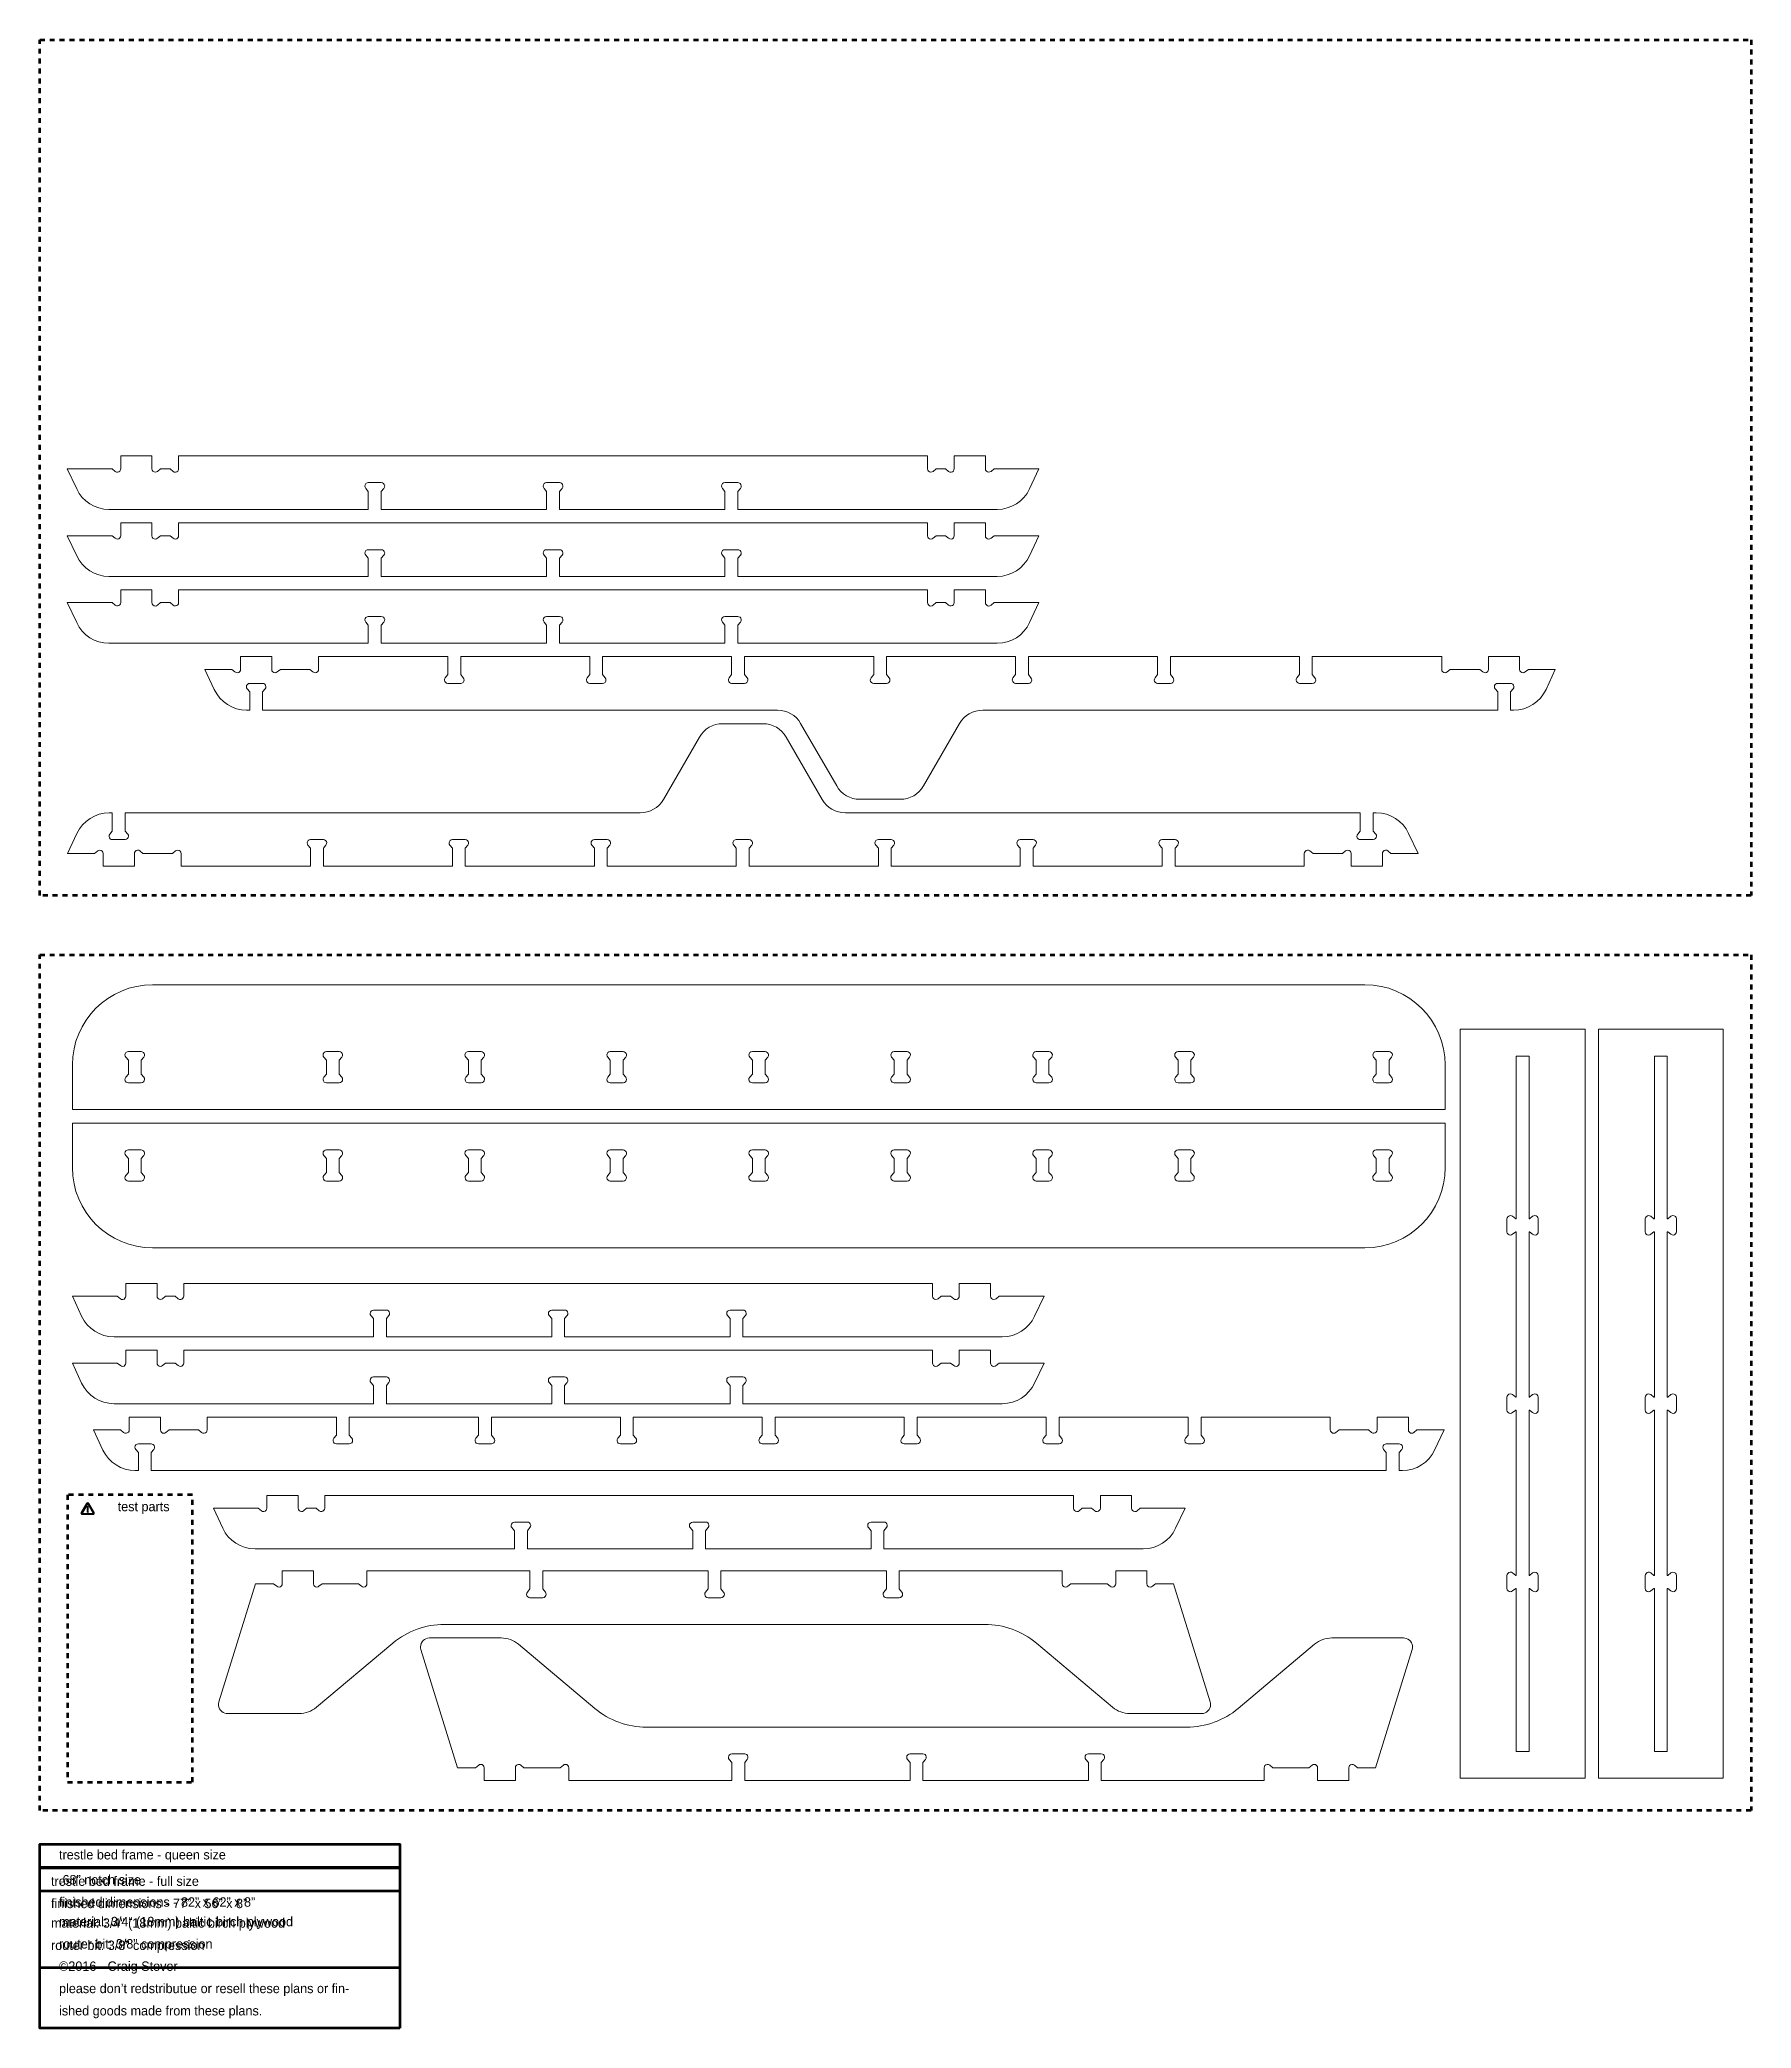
# Model space of a CAD drawing. Header units: inches. Extents: x 0 to 96, y -60 to 51.
import ezdxf

# ---------------------------------------------------------------- set-up
doc = ezdxf.new("R2010")
doc.units = ezdxf.units.IN
doc.header["$MEASUREMENT"] = 0
for name, pattern in [('AI-Linetype-1', [0.555556, 0.277778, -0.277778]), ('AI-Linetype-2', [0.555556, 0.277778, -0.277778]), ('AI-Linetype-3', [0.555556, 0.277778, -0.277778])]:
    doc.linetypes.add(name, pattern=pattern)
doc.layers.add('formatting', color=7, linetype='Continuous')
doc.layers.add('full-72', color=7, linetype='Continuous')

msp = doc.modelspace()

# ---------------------------------------------------------------- texts
at = {"layer": 'formatting', "color": 179, "true_color": 0x231f20, "char_height": 0.5289, "attachment_point": 7}
for s, insert in [('\\fAvenir Medium|b0|i0|c0|p34;\\W1;test parts', (4.37, -31.37)), ('\\fMyriad Pro|b0|i0|c0|p34;\\W1;trestle bed frame - queen size', (1.08, -50.9)), ('\\fAvenir Medium|b0|i0|c0|p34;\\W1;trestle bed frame - full size', (0.63, -52.23)), ('\\fMyriad Pro|b0|i0|c0|p34;\\W1;.68” notch size', (1.08, -52.15)), ('\\fAvenir Medium|b0|i0|c0|p34;\\W1;finished dimensions - 77” x 56” x 8”', (0.63, -53.48)), ('\\fMyriad Pro|b0|i0|c0|p34;\\W1;finished dimensions - 82” x 62” x 8”', (1.08, -53.4)), ('\\fAvenir Medium|b0|i0|c0|p34;\\W1;material: 3/4“ (18mm) baltic birch plywood', (0.63, -54.73)), ('\\fMyriad Pro|b0|i0|c0|p34;\\W1;material: 3/4“ (18mm) baltic birch plywood', (1.08, -54.65)), ('\\fAvenir Medium|b0|i0|c0|p34;\\W1;router bit: 3/8” compression', (0.63, -55.98)), ('\\fMyriad Pro|b0|i0|c0|p34;\\W1;router bit: 3/8” compression', (1.08, -55.9)), ('\\fMyriad Pro|b0|i0|c0|p34;\\W1;©2016 - Craig Stover', (1.08, -57.15)), ('\\fMyriad Pro|b0|i0|c0|p34;\\W1;please don’t redstributue or resell these plans or fin-', (1.08, -58.4)), ('\\fMyriad Pro|b0|i0|c0|p34;\\W1;ished goods made from these plans.', (1.08, -59.65))]:
    msp.add_mtext(s, dxfattribs=dict(at, insert=insert))

# ---------------------------------------------------------------- blocks, each defined once
blk = doc.blocks.new('block 2')
at = {"layer": 'formatting', "true_color": 0x010101}
h = blk.add_hatch(color=178, dxfattribs=at)
h.dxf.hatch_style = 2
edge = h.paths.add_edge_path()
edge.add_spline(control_points=[(3.05, -31.29), (3.05, -31.29), (2.75, -30.77), (2.75, -30.77), (2.74, -30.75), (2.71, -30.73), (2.69, -30.73), (2.66, -30.73), (2.63, -30.75), (2.62, -30.77), (2.62, -30.77), (2.32, -31.29), (2.32, -31.29), (2.31, -31.31), (2.31, -31.34), (2.32, -31.36), (2.33, -31.39), (2.36, -31.4), (2.39, -31.4), (2.39, -31.4), (2.99, -31.4), (2.99, -31.4), (3.01, -31.4), (3.04, -31.39), (3.05, -31.36), (3.06, -31.34), (3.06, -31.31), (3.05, -31.29)], knot_values=[0, 0, 0, 0, 1, 1, 1, 2, 2, 2, 3, 3, 3, 4, 4, 4, 5, 5, 5, 6, 6, 6, 7, 7, 7, 8, 8, 8, 9, 9, 9, 9], degree=3, periodic=1)
h.paths.add_polyline_path([(2.39, -31.33), (2.69, -30.81), (2.99, -31.33)])
h = blk.add_hatch(color=178, dxfattribs=at)
h.dxf.hatch_style = 2
edge = h.paths.add_edge_path()
edge.add_spline(control_points=[(2.65, -30.98), (2.65, -30.98), (2.65, -31.14), (2.65, -31.14), (2.65, -31.16), (2.67, -31.17), (2.69, -31.17), (2.71, -31.17), (2.72, -31.16), (2.72, -31.14), (2.72, -31.14), (2.72, -30.98), (2.72, -30.98), (2.72, -30.96), (2.71, -30.94), (2.69, -30.94), (2.67, -30.94), (2.65, -30.96), (2.65, -30.98)], knot_values=[0, 0, 0, 0, 1, 1, 1, 2, 2, 2, 3, 3, 3, 4, 4, 4, 5, 5, 5, 6, 6, 6, 6], degree=3, periodic=1)
h = blk.add_hatch(color=178, dxfattribs=at)
h.dxf.hatch_style = 2
edge = h.paths.add_edge_path()
edge.add_spline(control_points=[(2.69, -31.2), (2.71, -31.2), (2.72, -31.22), (2.72, -31.24), (2.72, -31.26), (2.71, -31.28), (2.69, -31.28), (2.67, -31.28), (2.65, -31.26), (2.65, -31.24), (2.65, -31.22), (2.67, -31.2), (2.69, -31.2)], knot_values=[0, 0, 0, 0, 1, 1, 1, 2, 2, 2, 3, 3, 3, 4, 4, 4, 4], degree=3, periodic=1)
at = {"layer": 'formatting', "lineweight": 0}
blk.add_lwpolyline([(2.39, -31.33), (2.69, -30.81), (2.99, -31.33), (2.39, -31.33), (2.39, -31.33)], dxfattribs=at)
for points, knots in [([(3.05, -31.29), (3.05, -31.29), (2.75, -30.77), (2.75, -30.77), (2.74, -30.75), (2.71, -30.73), (2.69, -30.73), (2.66, -30.73), (2.63, -30.75), (2.62, -30.77), (2.62, -30.77), (2.32, -31.29), (2.32, -31.29), (2.31, -31.31), (2.31, -31.34), (2.32, -31.36), (2.33, -31.39), (2.36, -31.4), (2.39, -31.4), (2.39, -31.4), (2.99, -31.4), (2.99, -31.4), (3.01, -31.4), (3.04, -31.39), (3.05, -31.36), (3.06, -31.34), (3.06, -31.31), (3.05, -31.29)], [0, 0, 0, 0, 1, 1, 1, 2, 2, 2, 3, 3, 3, 4, 4, 4, 5, 5, 5, 6, 6, 6, 7, 7, 7, 8, 8, 8, 9, 9, 9, 9]), ([(2.65, -30.98), (2.65, -30.98), (2.65, -31.14), (2.65, -31.14), (2.65, -31.16), (2.67, -31.17), (2.69, -31.17), (2.71, -31.17), (2.72, -31.16), (2.72, -31.14), (2.72, -31.14), (2.72, -30.98), (2.72, -30.98), (2.72, -30.96), (2.71, -30.94), (2.69, -30.94), (2.67, -30.94), (2.65, -30.96), (2.65, -30.98)], [0, 0, 0, 0, 1, 1, 1, 2, 2, 2, 3, 3, 3, 4, 4, 4, 5, 5, 5, 6, 6, 6, 6]), ([(2.69, -31.2), (2.71, -31.2), (2.72, -31.22), (2.72, -31.24), (2.72, -31.26), (2.71, -31.28), (2.69, -31.28), (2.67, -31.28), (2.65, -31.26), (2.65, -31.24), (2.65, -31.22), (2.67, -31.2), (2.69, -31.2)], [0, 0, 0, 0, 1, 1, 1, 2, 2, 2, 3, 3, 3, 4, 4, 4, 4])]:
    blk.add_open_spline(points, degree=3, knots=knots, dxfattribs=at)
blk = doc.blocks.new('block 3')
at = {"layer": 'full-72', "color": 7, "lineweight": 15, "true_color": 0xffffff}
blk.add_open_spline([(59.49, -30.32), (59.49, -30.32), (61.24, -30.32), (61.24, -30.32), (61.24, -30.32), (61.24, -31.04), (61.24, -31.04), (61.24, -31.15), (61.32, -31.23), (61.43, -31.23), (61.47, -31.23), (61.52, -31.22), (61.55, -31.19), (61.55, -31.19), (61.72, -31.04), (61.72, -31.04), (61.72, -31.04), (64.24, -31.04), (64.24, -31.04), (64.24, -31.04), (63.71, -32.17), (63.71, -32.17), (63.39, -32.87), (62.68, -33.32), (61.9, -33.32), (61.9, -33.32), (47.35, -33.32), (47.35, -33.32), (47.35, -33.32), (47.35, -32.31), (47.35, -32.31), (47.35, -32.31), (47.49, -32.13), (47.49, -32.13), (47.56, -32.05), (47.55, -31.93), (47.47, -31.87), (47.44, -31.84), (47.39, -31.82), (47.35, -31.82), (47.35, -31.82), (46.63, -31.82), (46.63, -31.82), (46.52, -31.82), (46.44, -31.91), (46.44, -32.01), (46.44, -32.06), (46.45, -32.1), (46.48, -32.13), (46.48, -32.13), (46.63, -32.31), (46.63, -32.31), (46.63, -32.31), (46.63, -33.32), (46.63, -33.32), (46.63, -33.32), (37.35, -33.32), (37.35, -33.32), (37.35, -33.32), (37.35, -32.31), (37.35, -32.31), (37.35, -32.31), (37.49, -32.13), (37.49, -32.13), (37.56, -32.05), (37.55, -31.93), (37.47, -31.87), (37.44, -31.84), (37.39, -31.82), (37.35, -31.82), (37.35, -31.82), (36.63, -31.82), (36.63, -31.82), (36.52, -31.82), (36.44, -31.91), (36.44, -32.01), (36.44, -32.06), (36.45, -32.1), (36.48, -32.13), (36.48, -32.13), (36.63, -32.31), (36.63, -32.31), (36.63, -32.31), (36.63, -33.32), (36.63, -33.32), (36.63, -33.32), (27.35, -33.32), (27.35, -33.32), (27.35, -33.32), (27.35, -32.31), (27.35, -32.31), (27.35, -32.31), (27.49, -32.13), (27.49, -32.13), (27.56, -32.05), (27.55, -31.93), (27.47, -31.87), (27.44, -31.84), (27.39, -31.82), (27.35, -31.82), (27.35, -31.82), (26.63, -31.82), (26.63, -31.82), (26.52, -31.82), (26.44, -31.91), (26.44, -32.01), (26.44, -32.06), (26.45, -32.1), (26.48, -32.13), (26.48, -32.13), (26.63, -32.31), (26.63, -32.31), (26.63, -32.31), (26.63, -33.32), (26.63, -33.32), (26.63, -33.32), (12.08, -33.32), (12.08, -33.32), (11.3, -33.32), (10.59, -32.87), (10.26, -32.17), (10.26, -32.17), (9.74, -31.04), (9.74, -31.04), (9.74, -31.04), (12.25, -31.04), (12.25, -31.04), (12.25, -31.04), (12.43, -31.19), (12.43, -31.19), (12.51, -31.25), (12.63, -31.24), (12.69, -31.16), (12.72, -31.13), (12.74, -31.09), (12.74, -31.04), (12.74, -31.04), (12.74, -30.32), (12.74, -30.32), (12.74, -30.32), (14.49, -30.32), (14.49, -30.32), (14.49, -30.32), (14.49, -31.04), (14.49, -31.04), (14.49, -31.15), (14.57, -31.23), (14.68, -31.23), (14.72, -31.23), (14.77, -31.22), (14.8, -31.19), (14.8, -31.19), (14.97, -31.04), (14.97, -31.04), (14.97, -31.04), (15.5, -31.04), (15.5, -31.04), (15.5, -31.04), (15.68, -31.19), (15.68, -31.19), (15.76, -31.25), (15.88, -31.24), (15.94, -31.16), (15.97, -31.13), (15.99, -31.09), (15.99, -31.04), (15.99, -31.04), (15.99, -30.32), (15.99, -30.32), (15.99, -30.32), (57.99, -30.32), (57.99, -30.32), (57.99, -30.32), (57.99, -31.04), (57.99, -31.04), (57.99, -31.15), (58.07, -31.23), (58.18, -31.23), (58.22, -31.23), (58.27, -31.22), (58.3, -31.19), (58.3, -31.19), (58.47, -31.04), (58.47, -31.04), (58.47, -31.04), (59, -31.04), (59, -31.04), (59, -31.04), (59.18, -31.19), (59.18, -31.19), (59.26, -31.25), (59.38, -31.24), (59.44, -31.16), (59.47, -31.13), (59.49, -31.09), (59.49, -31.04), (59.49, -31.04), (59.49, -30.32), (59.49, -30.32)], degree=3, knots=[0, 0, 0, 0, 1, 1, 1, 2, 2, 2, 3, 3, 3, 4, 4, 4, 5, 5, 5, 6, 6, 6, 7, 7, 7, 8, 8, 8, 9, 9, 9, 10, 10, 10, 11, 11, 11, 12, 12, 12, 13, 13, 13, 14, 14, 14, 15, 15, 15, 16, 16, 16, 17, 17, 17, 18, 18, 18, 19, 19, 19, 20, 20, 20, 21, 21, 21, 22, 22, 22, 23, 23, 23, 24, 24, 24, 25, 25, 25, 26, 26, 26, 27, 27, 27, 28, 28, 28, 29, 29, 29, 30, 30, 30, 31, 31, 31, 32, 32, 32, 33, 33, 33, 34, 34, 34, 35, 35, 35, 36, 36, 36, 37, 37, 37, 38, 38, 38, 39, 39, 39, 40, 40, 40, 41, 41, 41, 42, 42, 42, 43, 43, 43, 44, 44, 44, 45, 45, 45, 46, 46, 46, 47, 47, 47, 48, 48, 48, 49, 49, 49, 50, 50, 50, 51, 51, 51, 52, 52, 52, 53, 53, 53, 54, 54, 54, 55, 55, 55, 56, 56, 56, 57, 57, 57, 58, 58, 58, 59, 59, 59, 60, 60, 60, 61, 61, 61, 62, 62, 62, 63, 63, 63, 64, 64, 64, 65, 65, 65, 66, 66, 66, 66], dxfattribs=at)
blk = doc.blocks.new('block 4')
at = {"layer": 'full-72', "color": 7, "lineweight": 15, "true_color": 0xffffff}
blk.add_open_spline([(51.58, -18.43), (51.58, -18.43), (53.33, -18.43), (53.33, -18.43), (53.33, -18.43), (53.33, -19.15), (53.33, -19.15), (53.33, -19.25), (53.41, -19.34), (53.52, -19.34), (53.56, -19.34), (53.61, -19.32), (53.64, -19.29), (53.64, -19.29), (53.81, -19.15), (53.81, -19.15), (53.81, -19.15), (56.33, -19.15), (56.33, -19.15), (56.33, -19.15), (55.8, -20.27), (55.8, -20.27), (55.47, -20.98), (54.77, -21.43), (53.99, -21.43), (53.99, -21.43), (39.44, -21.43), (39.44, -21.43), (39.44, -21.43), (39.44, -20.41), (39.44, -20.41), (39.44, -20.41), (39.58, -20.24), (39.58, -20.24), (39.65, -20.16), (39.64, -20.04), (39.56, -19.97), (39.53, -19.94), (39.48, -19.93), (39.44, -19.93), (39.44, -19.93), (38.72, -19.93), (38.72, -19.93), (38.61, -19.93), (38.53, -20.01), (38.53, -20.12), (38.53, -20.16), (38.54, -20.21), (38.57, -20.24), (38.57, -20.24), (38.72, -20.41), (38.72, -20.41), (38.72, -20.41), (38.72, -21.43), (38.72, -21.43), (38.72, -21.43), (29.44, -21.43), (29.44, -21.43), (29.44, -21.43), (29.44, -20.41), (29.44, -20.41), (29.44, -20.41), (29.58, -20.24), (29.58, -20.24), (29.65, -20.16), (29.64, -20.04), (29.56, -19.97), (29.53, -19.94), (29.48, -19.93), (29.44, -19.93), (29.44, -19.93), (28.72, -19.93), (28.72, -19.93), (28.61, -19.93), (28.53, -20.01), (28.53, -20.12), (28.53, -20.16), (28.54, -20.21), (28.57, -20.24), (28.57, -20.24), (28.72, -20.41), (28.72, -20.41), (28.72, -20.41), (28.72, -21.43), (28.72, -21.43), (28.72, -21.43), (19.44, -21.43), (19.44, -21.43), (19.44, -21.43), (19.44, -20.41), (19.44, -20.41), (19.44, -20.41), (19.58, -20.24), (19.58, -20.24), (19.65, -20.16), (19.64, -20.04), (19.56, -19.97), (19.53, -19.94), (19.48, -19.93), (19.44, -19.93), (19.44, -19.93), (18.72, -19.93), (18.72, -19.93), (18.61, -19.93), (18.53, -20.01), (18.53, -20.12), (18.53, -20.16), (18.54, -20.21), (18.57, -20.24), (18.57, -20.24), (18.72, -20.41), (18.72, -20.41), (18.72, -20.41), (18.72, -21.43), (18.72, -21.43), (18.72, -21.43), (4.17, -21.43), (4.17, -21.43), (3.39, -21.43), (2.68, -20.98), (2.35, -20.27), (2.35, -20.27), (1.83, -19.15), (1.83, -19.15), (1.83, -19.15), (4.34, -19.15), (4.34, -19.15), (4.34, -19.15), (4.52, -19.29), (4.52, -19.29), (4.6, -19.36), (4.72, -19.35), (4.78, -19.27), (4.81, -19.24), (4.83, -19.19), (4.83, -19.15), (4.83, -19.15), (4.83, -18.43), (4.83, -18.43), (4.83, -18.43), (6.58, -18.43), (6.58, -18.43), (6.58, -18.43), (6.58, -19.15), (6.58, -19.15), (6.58, -19.25), (6.66, -19.34), (6.77, -19.34), (6.81, -19.34), (6.86, -19.32), (6.89, -19.29), (6.89, -19.29), (7.06, -19.15), (7.06, -19.15), (7.06, -19.15), (7.59, -19.15), (7.59, -19.15), (7.59, -19.15), (7.77, -19.29), (7.77, -19.29), (7.85, -19.36), (7.97, -19.35), (8.03, -19.27), (8.06, -19.24), (8.08, -19.19), (8.08, -19.15), (8.08, -19.15), (8.08, -18.43), (8.08, -18.43), (8.08, -18.43), (50.08, -18.43), (50.08, -18.43), (50.08, -18.43), (50.08, -19.15), (50.08, -19.15), (50.08, -19.25), (50.16, -19.34), (50.27, -19.34), (50.31, -19.34), (50.36, -19.32), (50.39, -19.29), (50.39, -19.29), (50.56, -19.15), (50.56, -19.15), (50.56, -19.15), (51.09, -19.15), (51.09, -19.15), (51.09, -19.15), (51.27, -19.29), (51.27, -19.29), (51.35, -19.36), (51.47, -19.35), (51.53, -19.27), (51.56, -19.24), (51.58, -19.19), (51.58, -19.15), (51.58, -19.15), (51.58, -18.43), (51.58, -18.43)], degree=3, knots=[0, 0, 0, 0, 1, 1, 1, 2, 2, 2, 3, 3, 3, 4, 4, 4, 5, 5, 5, 6, 6, 6, 7, 7, 7, 8, 8, 8, 9, 9, 9, 10, 10, 10, 11, 11, 11, 12, 12, 12, 13, 13, 13, 14, 14, 14, 15, 15, 15, 16, 16, 16, 17, 17, 17, 18, 18, 18, 19, 19, 19, 20, 20, 20, 21, 21, 21, 22, 22, 22, 23, 23, 23, 24, 24, 24, 25, 25, 25, 26, 26, 26, 27, 27, 27, 28, 28, 28, 29, 29, 29, 30, 30, 30, 31, 31, 31, 32, 32, 32, 33, 33, 33, 34, 34, 34, 35, 35, 35, 36, 36, 36, 37, 37, 37, 38, 38, 38, 39, 39, 39, 40, 40, 40, 41, 41, 41, 42, 42, 42, 43, 43, 43, 44, 44, 44, 45, 45, 45, 46, 46, 46, 47, 47, 47, 48, 48, 48, 49, 49, 49, 50, 50, 50, 51, 51, 51, 52, 52, 52, 53, 53, 53, 54, 54, 54, 55, 55, 55, 56, 56, 56, 57, 57, 57, 58, 58, 58, 59, 59, 59, 60, 60, 60, 61, 61, 61, 62, 62, 62, 63, 63, 63, 64, 64, 64, 65, 65, 65, 66, 66, 66, 66], dxfattribs=at)
blk = doc.blocks.new('block 5')
at = {"layer": 'full-72', "color": 7, "lineweight": 15, "true_color": 0xffffff}
blk.add_open_spline([(51.58, -22.18), (51.58, -22.18), (53.33, -22.18), (53.33, -22.18), (53.33, -22.18), (53.33, -22.9), (53.33, -22.9), (53.33, -23), (53.41, -23.09), (53.52, -23.09), (53.56, -23.09), (53.61, -23.07), (53.64, -23.04), (53.64, -23.04), (53.81, -22.9), (53.81, -22.9), (53.81, -22.9), (56.33, -22.9), (56.33, -22.9), (56.33, -22.9), (55.8, -24.02), (55.8, -24.02), (55.47, -24.73), (54.77, -25.18), (53.99, -25.18), (53.99, -25.18), (39.44, -25.18), (39.44, -25.18), (39.44, -25.18), (39.44, -24.16), (39.44, -24.16), (39.44, -24.16), (39.58, -23.99), (39.58, -23.99), (39.65, -23.91), (39.64, -23.79), (39.56, -23.72), (39.53, -23.69), (39.48, -23.68), (39.44, -23.68), (39.44, -23.68), (38.72, -23.68), (38.72, -23.68), (38.61, -23.68), (38.53, -23.76), (38.53, -23.87), (38.53, -23.91), (38.54, -23.96), (38.57, -23.99), (38.57, -23.99), (38.72, -24.16), (38.72, -24.16), (38.72, -24.16), (38.72, -25.18), (38.72, -25.18), (38.72, -25.18), (29.44, -25.18), (29.44, -25.18), (29.44, -25.18), (29.44, -24.16), (29.44, -24.16), (29.44, -24.16), (29.58, -23.99), (29.58, -23.99), (29.65, -23.91), (29.64, -23.79), (29.56, -23.72), (29.53, -23.69), (29.48, -23.68), (29.44, -23.68), (29.44, -23.68), (28.72, -23.68), (28.72, -23.68), (28.61, -23.68), (28.53, -23.76), (28.53, -23.87), (28.53, -23.91), (28.54, -23.96), (28.57, -23.99), (28.57, -23.99), (28.72, -24.16), (28.72, -24.16), (28.72, -24.16), (28.72, -25.18), (28.72, -25.18), (28.72, -25.18), (19.44, -25.18), (19.44, -25.18), (19.44, -25.18), (19.44, -24.16), (19.44, -24.16), (19.44, -24.16), (19.58, -23.99), (19.58, -23.99), (19.65, -23.91), (19.64, -23.79), (19.56, -23.72), (19.53, -23.69), (19.48, -23.68), (19.44, -23.68), (19.44, -23.68), (18.72, -23.68), (18.72, -23.68), (18.61, -23.68), (18.53, -23.76), (18.53, -23.87), (18.53, -23.91), (18.54, -23.96), (18.57, -23.99), (18.57, -23.99), (18.72, -24.16), (18.72, -24.16), (18.72, -24.16), (18.72, -25.18), (18.72, -25.18), (18.72, -25.18), (4.17, -25.18), (4.17, -25.18), (3.39, -25.18), (2.68, -24.73), (2.35, -24.02), (2.35, -24.02), (1.83, -22.9), (1.83, -22.9), (1.83, -22.9), (4.34, -22.9), (4.34, -22.9), (4.34, -22.9), (4.52, -23.04), (4.52, -23.04), (4.6, -23.11), (4.72, -23.1), (4.78, -23.02), (4.81, -22.99), (4.83, -22.94), (4.83, -22.9), (4.83, -22.9), (4.83, -22.18), (4.83, -22.18), (4.83, -22.18), (6.58, -22.18), (6.58, -22.18), (6.58, -22.18), (6.58, -22.9), (6.58, -22.9), (6.58, -23), (6.66, -23.09), (6.77, -23.09), (6.81, -23.09), (6.86, -23.07), (6.89, -23.04), (6.89, -23.04), (7.06, -22.9), (7.06, -22.9), (7.06, -22.9), (7.59, -22.9), (7.59, -22.9), (7.59, -22.9), (7.77, -23.04), (7.77, -23.04), (7.85, -23.11), (7.97, -23.1), (8.03, -23.02), (8.06, -22.99), (8.08, -22.94), (8.08, -22.9), (8.08, -22.9), (8.08, -22.18), (8.08, -22.18), (8.08, -22.18), (50.08, -22.18), (50.08, -22.18), (50.08, -22.18), (50.08, -22.9), (50.08, -22.9), (50.08, -23), (50.16, -23.09), (50.27, -23.09), (50.31, -23.09), (50.36, -23.07), (50.39, -23.04), (50.39, -23.04), (50.56, -22.9), (50.56, -22.9), (50.56, -22.9), (51.09, -22.9), (51.09, -22.9), (51.09, -22.9), (51.27, -23.04), (51.27, -23.04), (51.35, -23.11), (51.47, -23.1), (51.53, -23.02), (51.56, -22.99), (51.58, -22.94), (51.58, -22.9), (51.58, -22.9), (51.58, -22.18), (51.58, -22.18)], degree=3, knots=[0, 0, 0, 0, 1, 1, 1, 2, 2, 2, 3, 3, 3, 4, 4, 4, 5, 5, 5, 6, 6, 6, 7, 7, 7, 8, 8, 8, 9, 9, 9, 10, 10, 10, 11, 11, 11, 12, 12, 12, 13, 13, 13, 14, 14, 14, 15, 15, 15, 16, 16, 16, 17, 17, 17, 18, 18, 18, 19, 19, 19, 20, 20, 20, 21, 21, 21, 22, 22, 22, 23, 23, 23, 24, 24, 24, 25, 25, 25, 26, 26, 26, 27, 27, 27, 28, 28, 28, 29, 29, 29, 30, 30, 30, 31, 31, 31, 32, 32, 32, 33, 33, 33, 34, 34, 34, 35, 35, 35, 36, 36, 36, 37, 37, 37, 38, 38, 38, 39, 39, 39, 40, 40, 40, 41, 41, 41, 42, 42, 42, 43, 43, 43, 44, 44, 44, 45, 45, 45, 46, 46, 46, 47, 47, 47, 48, 48, 48, 49, 49, 49, 50, 50, 50, 51, 51, 51, 52, 52, 52, 53, 53, 53, 54, 54, 54, 55, 55, 55, 56, 56, 56, 57, 57, 57, 58, 58, 58, 59, 59, 59, 60, 60, 60, 61, 61, 61, 62, 62, 62, 63, 63, 63, 64, 64, 64, 65, 65, 65, 66, 66, 66, 66], dxfattribs=at)
blk = doc.blocks.new('block 6')
at = {"layer": 'full-72', "color": 7, "lineweight": 15, "true_color": 0xffffff}
blk.add_open_spline([(51.29, 27.98), (51.29, 27.98), (53.04, 27.98), (53.04, 27.98), (53.04, 27.98), (53.04, 27.26), (53.04, 27.26), (53.04, 27.15), (53.13, 27.07), (53.23, 27.07), (53.28, 27.07), (53.32, 27.08), (53.36, 27.11), (53.36, 27.11), (53.53, 27.26), (53.53, 27.26), (53.53, 27.26), (56.04, 27.26), (56.04, 27.26), (56.04, 27.26), (55.52, 26.13), (55.52, 26.13), (55.19, 25.43), (54.48, 24.98), (53.71, 24.98), (53.71, 24.98), (39.15, 24.98), (39.15, 24.98), (39.15, 24.98), (39.15, 25.99), (39.15, 25.99), (39.15, 25.99), (39.3, 26.16), (39.3, 26.16), (39.37, 26.24), (39.36, 26.36), (39.28, 26.43), (39.24, 26.46), (39.2, 26.48), (39.15, 26.48), (39.15, 26.48), (38.43, 26.48), (38.43, 26.48), (38.33, 26.48), (38.24, 26.39), (38.24, 26.29), (38.24, 26.24), (38.26, 26.2), (38.29, 26.16), (38.29, 26.16), (38.43, 25.99), (38.43, 25.99), (38.43, 25.99), (38.43, 24.98), (38.43, 24.98), (38.43, 24.98), (29.15, 24.98), (29.15, 24.98), (29.15, 24.98), (29.15, 25.99), (29.15, 25.99), (29.15, 25.99), (29.3, 26.16), (29.3, 26.16), (29.37, 26.24), (29.36, 26.36), (29.28, 26.43), (29.24, 26.46), (29.2, 26.48), (29.15, 26.48), (29.15, 26.48), (28.43, 26.48), (28.43, 26.48), (28.33, 26.48), (28.24, 26.39), (28.24, 26.29), (28.24, 26.24), (28.26, 26.2), (28.29, 26.16), (28.29, 26.16), (28.43, 25.99), (28.43, 25.99), (28.43, 25.99), (28.43, 24.98), (28.43, 24.98), (28.43, 24.98), (19.15, 24.98), (19.15, 24.98), (19.15, 24.98), (19.15, 25.99), (19.15, 25.99), (19.15, 25.99), (19.3, 26.16), (19.3, 26.16), (19.37, 26.24), (19.36, 26.36), (19.28, 26.43), (19.24, 26.46), (19.2, 26.48), (19.15, 26.48), (19.15, 26.48), (18.43, 26.48), (18.43, 26.48), (18.33, 26.48), (18.24, 26.39), (18.24, 26.29), (18.24, 26.24), (18.26, 26.2), (18.29, 26.16), (18.29, 26.16), (18.43, 25.99), (18.43, 25.99), (18.43, 25.99), (18.43, 24.98), (18.43, 24.98), (18.43, 24.98), (3.88, 24.98), (3.88, 24.98), (3.1, 24.98), (2.4, 25.43), (2.07, 26.13), (2.07, 26.13), (1.54, 27.26), (1.54, 27.26), (1.54, 27.26), (4.06, 27.26), (4.06, 27.26), (4.06, 27.26), (4.23, 27.11), (4.23, 27.11), (4.31, 27.04), (4.43, 27.05), (4.5, 27.13), (4.53, 27.17), (4.54, 27.21), (4.54, 27.26), (4.54, 27.26), (4.54, 27.98), (4.54, 27.98), (4.54, 27.98), (6.29, 27.98), (6.29, 27.98), (6.29, 27.98), (6.29, 27.26), (6.29, 27.26), (6.29, 27.15), (6.38, 27.07), (6.48, 27.07), (6.53, 27.07), (6.57, 27.08), (6.61, 27.11), (6.61, 27.11), (6.78, 27.26), (6.78, 27.26), (6.78, 27.26), (7.31, 27.26), (7.31, 27.26), (7.31, 27.26), (7.48, 27.11), (7.48, 27.11), (7.56, 27.04), (7.68, 27.05), (7.75, 27.13), (7.78, 27.17), (7.79, 27.21), (7.79, 27.26), (7.79, 27.26), (7.79, 27.98), (7.79, 27.98), (7.79, 27.98), (49.79, 27.98), (49.79, 27.98), (49.79, 27.98), (49.79, 27.26), (49.79, 27.26), (49.79, 27.15), (49.88, 27.07), (49.98, 27.07), (50.03, 27.07), (50.07, 27.08), (50.11, 27.11), (50.11, 27.11), (50.28, 27.26), (50.28, 27.26), (50.28, 27.26), (50.81, 27.26), (50.81, 27.26), (50.81, 27.26), (50.98, 27.11), (50.98, 27.11), (51.06, 27.04), (51.18, 27.05), (51.25, 27.13), (51.28, 27.17), (51.29, 27.21), (51.29, 27.26), (51.29, 27.26), (51.29, 27.98), (51.29, 27.98)], degree=3, knots=[0, 0, 0, 0, 1, 1, 1, 2, 2, 2, 3, 3, 3, 4, 4, 4, 5, 5, 5, 6, 6, 6, 7, 7, 7, 8, 8, 8, 9, 9, 9, 10, 10, 10, 11, 11, 11, 12, 12, 12, 13, 13, 13, 14, 14, 14, 15, 15, 15, 16, 16, 16, 17, 17, 17, 18, 18, 18, 19, 19, 19, 20, 20, 20, 21, 21, 21, 22, 22, 22, 23, 23, 23, 24, 24, 24, 25, 25, 25, 26, 26, 26, 27, 27, 27, 28, 28, 28, 29, 29, 29, 30, 30, 30, 31, 31, 31, 32, 32, 32, 33, 33, 33, 34, 34, 34, 35, 35, 35, 36, 36, 36, 37, 37, 37, 38, 38, 38, 39, 39, 39, 40, 40, 40, 41, 41, 41, 42, 42, 42, 43, 43, 43, 44, 44, 44, 45, 45, 45, 46, 46, 46, 47, 47, 47, 48, 48, 48, 49, 49, 49, 50, 50, 50, 51, 51, 51, 52, 52, 52, 53, 53, 53, 54, 54, 54, 55, 55, 55, 56, 56, 56, 57, 57, 57, 58, 58, 58, 59, 59, 59, 60, 60, 60, 61, 61, 61, 62, 62, 62, 63, 63, 63, 64, 64, 64, 65, 65, 65, 66, 66, 66, 66], dxfattribs=at)
blk = doc.blocks.new('block 7')
at = {"layer": 'full-72', "color": 7, "lineweight": 15, "true_color": 0xffffff}
blk.add_open_spline([(51.29, 24.22), (51.29, 24.22), (53.04, 24.22), (53.04, 24.22), (53.04, 24.22), (53.04, 23.5), (53.04, 23.5), (53.04, 23.4), (53.13, 23.31), (53.23, 23.31), (53.28, 23.31), (53.32, 23.33), (53.36, 23.36), (53.36, 23.36), (53.53, 23.5), (53.53, 23.5), (53.53, 23.5), (56.04, 23.5), (56.04, 23.5), (56.04, 23.5), (55.52, 22.38), (55.52, 22.38), (55.19, 21.67), (54.48, 21.22), (53.71, 21.22), (53.71, 21.22), (39.15, 21.22), (39.15, 21.22), (39.15, 21.22), (39.15, 22.24), (39.15, 22.24), (39.15, 22.24), (39.3, 22.41), (39.3, 22.41), (39.37, 22.49), (39.36, 22.61), (39.28, 22.68), (39.24, 22.71), (39.2, 22.72), (39.15, 22.72), (39.15, 22.72), (38.43, 22.72), (38.43, 22.72), (38.33, 22.72), (38.24, 22.64), (38.24, 22.53), (38.24, 22.49), (38.26, 22.45), (38.29, 22.41), (38.29, 22.41), (38.43, 22.24), (38.43, 22.24), (38.43, 22.24), (38.43, 21.22), (38.43, 21.22), (38.43, 21.22), (29.15, 21.22), (29.15, 21.22), (29.15, 21.22), (29.15, 22.24), (29.15, 22.24), (29.15, 22.24), (29.3, 22.41), (29.3, 22.41), (29.37, 22.49), (29.36, 22.61), (29.28, 22.68), (29.24, 22.71), (29.2, 22.72), (29.15, 22.72), (29.15, 22.72), (28.43, 22.72), (28.43, 22.72), (28.33, 22.72), (28.24, 22.64), (28.24, 22.53), (28.24, 22.49), (28.26, 22.45), (28.29, 22.41), (28.29, 22.41), (28.43, 22.24), (28.43, 22.24), (28.43, 22.24), (28.43, 21.22), (28.43, 21.22), (28.43, 21.22), (19.15, 21.22), (19.15, 21.22), (19.15, 21.22), (19.15, 22.24), (19.15, 22.24), (19.15, 22.24), (19.3, 22.41), (19.3, 22.41), (19.37, 22.49), (19.36, 22.61), (19.28, 22.68), (19.24, 22.71), (19.2, 22.72), (19.15, 22.72), (19.15, 22.72), (18.43, 22.72), (18.43, 22.72), (18.33, 22.72), (18.24, 22.64), (18.24, 22.53), (18.24, 22.49), (18.26, 22.45), (18.29, 22.41), (18.29, 22.41), (18.43, 22.24), (18.43, 22.24), (18.43, 22.24), (18.43, 21.22), (18.43, 21.22), (18.43, 21.22), (3.88, 21.22), (3.88, 21.22), (3.1, 21.22), (2.4, 21.67), (2.07, 22.38), (2.07, 22.38), (1.54, 23.5), (1.54, 23.5), (1.54, 23.5), (4.06, 23.5), (4.06, 23.5), (4.06, 23.5), (4.23, 23.36), (4.23, 23.36), (4.31, 23.29), (4.43, 23.3), (4.5, 23.38), (4.53, 23.42), (4.54, 23.46), (4.54, 23.5), (4.54, 23.5), (4.54, 24.22), (4.54, 24.22), (4.54, 24.22), (6.29, 24.22), (6.29, 24.22), (6.29, 24.22), (6.29, 23.5), (6.29, 23.5), (6.29, 23.4), (6.38, 23.31), (6.48, 23.31), (6.53, 23.31), (6.57, 23.33), (6.61, 23.36), (6.61, 23.36), (6.78, 23.5), (6.78, 23.5), (6.78, 23.5), (7.31, 23.5), (7.31, 23.5), (7.31, 23.5), (7.48, 23.36), (7.48, 23.36), (7.56, 23.29), (7.68, 23.3), (7.75, 23.38), (7.78, 23.42), (7.79, 23.46), (7.79, 23.5), (7.79, 23.5), (7.79, 24.22), (7.79, 24.22), (7.79, 24.22), (49.79, 24.22), (49.79, 24.22), (49.79, 24.22), (49.79, 23.5), (49.79, 23.5), (49.79, 23.4), (49.88, 23.31), (49.98, 23.31), (50.03, 23.31), (50.07, 23.33), (50.11, 23.36), (50.11, 23.36), (50.28, 23.5), (50.28, 23.5), (50.28, 23.5), (50.81, 23.5), (50.81, 23.5), (50.81, 23.5), (50.98, 23.36), (50.98, 23.36), (51.06, 23.29), (51.18, 23.3), (51.25, 23.38), (51.28, 23.42), (51.29, 23.46), (51.29, 23.5), (51.29, 23.5), (51.29, 24.22), (51.29, 24.22)], degree=3, knots=[0, 0, 0, 0, 1, 1, 1, 2, 2, 2, 3, 3, 3, 4, 4, 4, 5, 5, 5, 6, 6, 6, 7, 7, 7, 8, 8, 8, 9, 9, 9, 10, 10, 10, 11, 11, 11, 12, 12, 12, 13, 13, 13, 14, 14, 14, 15, 15, 15, 16, 16, 16, 17, 17, 17, 18, 18, 18, 19, 19, 19, 20, 20, 20, 21, 21, 21, 22, 22, 22, 23, 23, 23, 24, 24, 24, 25, 25, 25, 26, 26, 26, 27, 27, 27, 28, 28, 28, 29, 29, 29, 30, 30, 30, 31, 31, 31, 32, 32, 32, 33, 33, 33, 34, 34, 34, 35, 35, 35, 36, 36, 36, 37, 37, 37, 38, 38, 38, 39, 39, 39, 40, 40, 40, 41, 41, 41, 42, 42, 42, 43, 43, 43, 44, 44, 44, 45, 45, 45, 46, 46, 46, 47, 47, 47, 48, 48, 48, 49, 49, 49, 50, 50, 50, 51, 51, 51, 52, 52, 52, 53, 53, 53, 54, 54, 54, 55, 55, 55, 56, 56, 56, 57, 57, 57, 58, 58, 58, 59, 59, 59, 60, 60, 60, 61, 61, 61, 62, 62, 62, 63, 63, 63, 64, 64, 64, 65, 65, 65, 66, 66, 66, 66], dxfattribs=at)
blk = doc.blocks.new('block 8')
at = {"layer": 'full-72', "color": 7, "lineweight": 15, "true_color": 0xffffff}
blk.add_open_spline([(51.29, 20.47), (51.29, 20.47), (53.04, 20.47), (53.04, 20.47), (53.04, 20.47), (53.04, 19.75), (53.04, 19.75), (53.04, 19.65), (53.13, 19.56), (53.23, 19.56), (53.28, 19.56), (53.32, 19.58), (53.36, 19.61), (53.36, 19.61), (53.53, 19.75), (53.53, 19.75), (53.53, 19.75), (56.04, 19.75), (56.04, 19.75), (56.04, 19.75), (55.52, 18.63), (55.52, 18.63), (55.19, 17.92), (54.48, 17.47), (53.71, 17.47), (53.71, 17.47), (39.15, 17.47), (39.15, 17.47), (39.15, 17.47), (39.15, 18.49), (39.15, 18.49), (39.15, 18.49), (39.3, 18.66), (39.3, 18.66), (39.37, 18.74), (39.36, 18.86), (39.28, 18.93), (39.24, 18.96), (39.2, 18.97), (39.15, 18.97), (39.15, 18.97), (38.43, 18.97), (38.43, 18.97), (38.33, 18.97), (38.24, 18.89), (38.24, 18.78), (38.24, 18.74), (38.26, 18.7), (38.29, 18.66), (38.29, 18.66), (38.43, 18.49), (38.43, 18.49), (38.43, 18.49), (38.43, 17.47), (38.43, 17.47), (38.43, 17.47), (29.15, 17.47), (29.15, 17.47), (29.15, 17.47), (29.15, 18.49), (29.15, 18.49), (29.15, 18.49), (29.3, 18.66), (29.3, 18.66), (29.37, 18.74), (29.36, 18.86), (29.28, 18.93), (29.24, 18.96), (29.2, 18.97), (29.15, 18.97), (29.15, 18.97), (28.43, 18.97), (28.43, 18.97), (28.33, 18.97), (28.24, 18.89), (28.24, 18.78), (28.24, 18.74), (28.26, 18.7), (28.29, 18.66), (28.29, 18.66), (28.43, 18.49), (28.43, 18.49), (28.43, 18.49), (28.43, 17.47), (28.43, 17.47), (28.43, 17.47), (19.15, 17.47), (19.15, 17.47), (19.15, 17.47), (19.15, 18.49), (19.15, 18.49), (19.15, 18.49), (19.3, 18.66), (19.3, 18.66), (19.37, 18.74), (19.36, 18.86), (19.28, 18.93), (19.24, 18.96), (19.2, 18.97), (19.15, 18.97), (19.15, 18.97), (18.43, 18.97), (18.43, 18.97), (18.33, 18.97), (18.24, 18.89), (18.24, 18.78), (18.24, 18.74), (18.26, 18.7), (18.29, 18.66), (18.29, 18.66), (18.43, 18.49), (18.43, 18.49), (18.43, 18.49), (18.43, 17.47), (18.43, 17.47), (18.43, 17.47), (3.88, 17.47), (3.88, 17.47), (3.1, 17.47), (2.4, 17.92), (2.07, 18.63), (2.07, 18.63), (1.54, 19.75), (1.54, 19.75), (1.54, 19.75), (4.06, 19.75), (4.06, 19.75), (4.06, 19.75), (4.23, 19.61), (4.23, 19.61), (4.31, 19.54), (4.43, 19.55), (4.5, 19.63), (4.53, 19.67), (4.54, 19.71), (4.54, 19.75), (4.54, 19.75), (4.54, 20.47), (4.54, 20.47), (4.54, 20.47), (6.29, 20.47), (6.29, 20.47), (6.29, 20.47), (6.29, 19.75), (6.29, 19.75), (6.29, 19.65), (6.38, 19.56), (6.48, 19.56), (6.53, 19.56), (6.57, 19.58), (6.61, 19.61), (6.61, 19.61), (6.78, 19.75), (6.78, 19.75), (6.78, 19.75), (7.31, 19.75), (7.31, 19.75), (7.31, 19.75), (7.48, 19.61), (7.48, 19.61), (7.56, 19.54), (7.68, 19.55), (7.75, 19.63), (7.78, 19.67), (7.79, 19.71), (7.79, 19.75), (7.79, 19.75), (7.79, 20.47), (7.79, 20.47), (7.79, 20.47), (49.79, 20.47), (49.79, 20.47), (49.79, 20.47), (49.79, 19.75), (49.79, 19.75), (49.79, 19.65), (49.88, 19.56), (49.98, 19.56), (50.03, 19.56), (50.07, 19.58), (50.11, 19.61), (50.11, 19.61), (50.28, 19.75), (50.28, 19.75), (50.28, 19.75), (50.81, 19.75), (50.81, 19.75), (50.81, 19.75), (50.98, 19.61), (50.98, 19.61), (51.06, 19.54), (51.18, 19.55), (51.25, 19.63), (51.28, 19.67), (51.29, 19.71), (51.29, 19.75), (51.29, 19.75), (51.29, 20.47), (51.29, 20.47)], degree=3, knots=[0, 0, 0, 0, 1, 1, 1, 2, 2, 2, 3, 3, 3, 4, 4, 4, 5, 5, 5, 6, 6, 6, 7, 7, 7, 8, 8, 8, 9, 9, 9, 10, 10, 10, 11, 11, 11, 12, 12, 12, 13, 13, 13, 14, 14, 14, 15, 15, 15, 16, 16, 16, 17, 17, 17, 18, 18, 18, 19, 19, 19, 20, 20, 20, 21, 21, 21, 22, 22, 22, 23, 23, 23, 24, 24, 24, 25, 25, 25, 26, 26, 26, 27, 27, 27, 28, 28, 28, 29, 29, 29, 30, 30, 30, 31, 31, 31, 32, 32, 32, 33, 33, 33, 34, 34, 34, 35, 35, 35, 36, 36, 36, 37, 37, 37, 38, 38, 38, 39, 39, 39, 40, 40, 40, 41, 41, 41, 42, 42, 42, 43, 43, 43, 44, 44, 44, 45, 45, 45, 46, 46, 46, 47, 47, 47, 48, 48, 48, 49, 49, 49, 50, 50, 50, 51, 51, 51, 52, 52, 52, 53, 53, 53, 54, 54, 54, 55, 55, 55, 56, 56, 56, 57, 57, 57, 58, 58, 58, 59, 59, 59, 60, 60, 60, 61, 61, 61, 62, 62, 62, 63, 63, 63, 64, 64, 64, 65, 65, 65, 66, 66, 66, 66], dxfattribs=at)
blk = doc.blocks.new('block 9')
at = {"layer": 'full-72', "color": 7, "lineweight": 15, "true_color": 0xffffff}
blk.add_open_spline([(65.65, -41.91), (65.67, -41.96), (65.67, -42.01), (65.67, -42.06), (65.67, -42.33), (65.45, -42.56), (65.17, -42.56), (65.17, -42.56), (61.15, -42.56), (61.15, -42.56), (60.79, -42.56), (60.45, -42.43), (60.18, -42.21), (60.18, -42.21), (55.9, -38.61), (55.9, -38.61), (55.09, -37.93), (54.06, -37.56), (53, -37.56), (53, -37.56), (22.7, -37.56), (22.7, -37.56), (21.64, -37.56), (20.62, -37.93), (19.8, -38.61), (19.8, -38.61), (15.52, -42.21), (15.52, -42.21), (15.25, -42.43), (14.91, -42.56), (14.55, -42.56), (14.55, -42.56), (10.53, -42.56), (10.53, -42.56), (10.48, -42.56), (10.43, -42.55), (10.38, -42.54), (10.12, -42.45), (9.97, -42.17), (10.05, -41.91), (10.05, -41.91), (12.1, -35.28), (12.1, -35.28), (12.1, -35.28), (13.12, -35.28), (13.12, -35.28), (13.12, -35.28), (13.29, -35.42), (13.29, -35.42), (13.37, -35.49), (13.49, -35.48), (13.56, -35.4), (13.59, -35.37), (13.6, -35.32), (13.6, -35.28), (13.6, -35.28), (13.6, -34.56), (13.6, -34.56), (13.6, -34.56), (15.35, -34.56), (15.35, -34.56), (15.35, -34.56), (15.35, -35.28), (15.35, -35.28), (15.35, -35.38), (15.44, -35.47), (15.54, -35.47), (15.59, -35.47), (15.63, -35.45), (15.66, -35.42), (15.66, -35.42), (15.84, -35.28), (15.84, -35.28), (15.84, -35.28), (17.87, -35.28), (17.87, -35.28), (17.87, -35.28), (18.04, -35.42), (18.04, -35.42), (18.12, -35.49), (18.24, -35.48), (18.31, -35.4), (18.34, -35.37), (18.35, -35.32), (18.35, -35.28), (18.35, -35.28), (18.35, -34.56), (18.35, -34.56), (18.35, -34.56), (27.49, -34.56), (27.49, -34.56), (27.49, -34.56), (27.49, -35.57), (27.49, -35.57), (27.49, -35.57), (27.35, -35.75), (27.35, -35.75), (27.28, -35.83), (27.29, -35.95), (27.37, -36.01), (27.4, -36.04), (27.45, -36.06), (27.49, -36.06), (27.49, -36.06), (28.21, -36.06), (28.21, -36.06), (28.32, -36.06), (28.4, -35.97), (28.4, -35.87), (28.4, -35.82), (28.39, -35.78), (28.36, -35.75), (28.36, -35.75), (28.21, -35.57), (28.21, -35.57), (28.21, -35.57), (28.21, -34.56), (28.21, -34.56), (28.21, -34.56), (37.49, -34.56), (37.49, -34.56), (37.49, -34.56), (37.49, -35.57), (37.49, -35.57), (37.49, -35.57), (37.35, -35.75), (37.35, -35.75), (37.28, -35.83), (37.29, -35.95), (37.37, -36.01), (37.4, -36.04), (37.45, -36.06), (37.49, -36.06), (37.49, -36.06), (38.21, -36.06), (38.21, -36.06), (38.32, -36.06), (38.4, -35.97), (38.4, -35.87), (38.4, -35.82), (38.39, -35.78), (38.36, -35.75), (38.36, -35.75), (38.21, -35.57), (38.21, -35.57), (38.21, -35.57), (38.21, -34.56), (38.21, -34.56), (38.21, -34.56), (47.49, -34.56), (47.49, -34.56), (47.49, -34.56), (47.49, -35.57), (47.49, -35.57), (47.49, -35.57), (47.35, -35.75), (47.35, -35.75), (47.28, -35.83), (47.29, -35.95), (47.37, -36.01), (47.4, -36.04), (47.45, -36.06), (47.49, -36.06), (47.49, -36.06), (48.21, -36.06), (48.21, -36.06), (48.32, -36.06), (48.4, -35.97), (48.4, -35.87), (48.4, -35.82), (48.39, -35.78), (48.36, -35.75), (48.36, -35.75), (48.21, -35.57), (48.21, -35.57), (48.21, -35.57), (48.21, -34.56), (48.21, -34.56), (48.21, -34.56), (57.35, -34.56), (57.35, -34.56), (57.35, -34.56), (57.35, -35.28), (57.35, -35.28), (57.35, -35.38), (57.44, -35.47), (57.54, -35.47), (57.59, -35.47), (57.63, -35.45), (57.66, -35.42), (57.66, -35.42), (57.84, -35.28), (57.84, -35.28), (57.84, -35.28), (59.87, -35.28), (59.87, -35.28), (59.87, -35.28), (60.04, -35.42), (60.04, -35.42), (60.12, -35.49), (60.24, -35.48), (60.31, -35.4), (60.34, -35.37), (60.35, -35.32), (60.35, -35.28), (60.35, -35.28), (60.35, -34.56), (60.35, -34.56), (60.35, -34.56), (62.1, -34.56), (62.1, -34.56), (62.1, -34.56), (62.1, -35.28), (62.1, -35.28), (62.1, -35.38), (62.19, -35.47), (62.29, -35.47), (62.34, -35.47), (62.38, -35.45), (62.41, -35.42), (62.41, -35.42), (62.59, -35.28), (62.59, -35.28), (62.59, -35.28), (63.6, -35.28), (63.6, -35.28), (63.6, -35.28), (65.65, -41.91), (65.65, -41.91)], degree=3, knots=[0, 0, 0, 0, 1, 1, 1, 2, 2, 2, 3, 3, 3, 4, 4, 4, 5, 5, 5, 6, 6, 6, 7, 7, 7, 8, 8, 8, 9, 9, 9, 10, 10, 10, 11, 11, 11, 12, 12, 12, 13, 13, 13, 14, 14, 14, 15, 15, 15, 16, 16, 16, 17, 17, 17, 18, 18, 18, 19, 19, 19, 20, 20, 20, 21, 21, 21, 22, 22, 22, 23, 23, 23, 24, 24, 24, 25, 25, 25, 26, 26, 26, 27, 27, 27, 28, 28, 28, 29, 29, 29, 30, 30, 30, 31, 31, 31, 32, 32, 32, 33, 33, 33, 34, 34, 34, 35, 35, 35, 36, 36, 36, 37, 37, 37, 38, 38, 38, 39, 39, 39, 40, 40, 40, 41, 41, 41, 42, 42, 42, 43, 43, 43, 44, 44, 44, 45, 45, 45, 46, 46, 46, 47, 47, 47, 48, 48, 48, 49, 49, 49, 50, 50, 50, 51, 51, 51, 52, 52, 52, 53, 53, 53, 54, 54, 54, 55, 55, 55, 56, 56, 56, 57, 57, 57, 58, 58, 58, 59, 59, 59, 60, 60, 60, 61, 61, 61, 62, 62, 62, 63, 63, 63, 64, 64, 64, 65, 65, 65, 66, 66, 66, 67, 67, 67, 68, 68, 68, 69, 69, 69, 70, 70, 70, 71, 71, 71, 72, 72, 72, 73, 73, 73, 74, 74, 74, 75, 75, 75, 76, 76, 76, 76], dxfattribs=at)
blk = doc.blocks.new('block 10')
at = {"layer": 'full-72', "color": 7, "lineweight": 15, "true_color": 0xffffff}
blk.add_open_spline([(21.38, -38.97), (21.36, -38.92), (21.36, -38.87), (21.36, -38.82), (21.36, -38.54), (21.58, -38.32), (21.86, -38.32), (21.86, -38.32), (25.88, -38.32), (25.88, -38.32), (26.24, -38.32), (26.58, -38.44), (26.85, -38.67), (26.85, -38.67), (31.13, -42.27), (31.13, -42.27), (31.94, -42.95), (32.97, -43.32), (34.03, -43.32), (34.03, -43.32), (64.33, -43.32), (64.33, -43.32), (65.39, -43.32), (66.41, -42.95), (67.23, -42.27), (67.23, -42.27), (71.51, -38.67), (71.51, -38.67), (71.78, -38.44), (72.12, -38.32), (72.48, -38.32), (72.48, -38.32), (76.5, -38.32), (76.5, -38.32), (76.55, -38.32), (76.6, -38.33), (76.65, -38.34), (76.91, -38.42), (77.06, -38.7), (76.98, -38.97), (76.98, -38.97), (74.93, -45.6), (74.93, -45.6), (74.93, -45.6), (73.91, -45.6), (73.91, -45.6), (73.91, -45.6), (73.74, -45.45), (73.74, -45.45), (73.66, -45.39), (73.54, -45.4), (73.47, -45.48), (73.44, -45.51), (73.43, -45.55), (73.43, -45.6), (73.43, -45.6), (73.43, -46.32), (73.43, -46.32), (73.43, -46.32), (71.68, -46.32), (71.68, -46.32), (71.68, -46.32), (71.68, -45.6), (71.68, -45.6), (71.68, -45.49), (71.59, -45.41), (71.49, -45.41), (71.44, -45.41), (71.4, -45.43), (71.37, -45.45), (71.37, -45.45), (71.19, -45.6), (71.19, -45.6), (71.19, -45.6), (69.16, -45.6), (69.16, -45.6), (69.16, -45.6), (68.99, -45.45), (68.99, -45.45), (68.91, -45.39), (68.79, -45.4), (68.72, -45.48), (68.69, -45.51), (68.68, -45.55), (68.68, -45.6), (68.68, -45.6), (68.68, -46.32), (68.68, -46.32), (68.68, -46.32), (59.54, -46.32), (59.54, -46.32), (59.54, -46.32), (59.54, -45.31), (59.54, -45.31), (59.54, -45.31), (59.68, -45.13), (59.68, -45.13), (59.75, -45.05), (59.74, -44.93), (59.66, -44.86), (59.63, -44.84), (59.58, -44.82), (59.54, -44.82), (59.54, -44.82), (58.82, -44.82), (58.82, -44.82), (58.71, -44.82), (58.63, -44.9), (58.63, -45.01), (58.63, -45.05), (58.64, -45.1), (58.67, -45.13), (58.67, -45.13), (58.82, -45.31), (58.82, -45.31), (58.82, -45.31), (58.82, -46.32), (58.82, -46.32), (58.82, -46.32), (49.54, -46.32), (49.54, -46.32), (49.54, -46.32), (49.54, -45.31), (49.54, -45.31), (49.54, -45.31), (49.68, -45.13), (49.68, -45.13), (49.75, -45.05), (49.74, -44.93), (49.66, -44.86), (49.63, -44.84), (49.58, -44.82), (49.54, -44.82), (49.54, -44.82), (48.82, -44.82), (48.82, -44.82), (48.71, -44.82), (48.63, -44.9), (48.63, -45.01), (48.63, -45.05), (48.64, -45.1), (48.67, -45.13), (48.67, -45.13), (48.82, -45.31), (48.82, -45.31), (48.82, -45.31), (48.82, -46.32), (48.82, -46.32), (48.82, -46.32), (39.54, -46.32), (39.54, -46.32), (39.54, -46.32), (39.54, -45.31), (39.54, -45.31), (39.54, -45.31), (39.68, -45.13), (39.68, -45.13), (39.75, -45.05), (39.74, -44.93), (39.66, -44.86), (39.63, -44.84), (39.58, -44.82), (39.54, -44.82), (39.54, -44.82), (38.82, -44.82), (38.82, -44.82), (38.71, -44.82), (38.63, -44.9), (38.63, -45.01), (38.63, -45.05), (38.64, -45.1), (38.67, -45.13), (38.67, -45.13), (38.82, -45.31), (38.82, -45.31), (38.82, -45.31), (38.82, -46.32), (38.82, -46.32), (38.82, -46.32), (29.68, -46.32), (29.68, -46.32), (29.68, -46.32), (29.68, -45.6), (29.68, -45.6), (29.68, -45.49), (29.59, -45.41), (29.49, -45.41), (29.44, -45.41), (29.4, -45.43), (29.37, -45.45), (29.37, -45.45), (29.19, -45.6), (29.19, -45.6), (29.19, -45.6), (27.16, -45.6), (27.16, -45.6), (27.16, -45.6), (26.99, -45.45), (26.99, -45.45), (26.91, -45.39), (26.79, -45.4), (26.72, -45.48), (26.69, -45.51), (26.68, -45.55), (26.68, -45.6), (26.68, -45.6), (26.68, -46.32), (26.68, -46.32), (26.68, -46.32), (24.93, -46.32), (24.93, -46.32), (24.93, -46.32), (24.93, -45.6), (24.93, -45.6), (24.93, -45.49), (24.84, -45.41), (24.74, -45.41), (24.69, -45.41), (24.65, -45.43), (24.62, -45.45), (24.62, -45.45), (24.44, -45.6), (24.44, -45.6), (24.44, -45.6), (23.43, -45.6), (23.43, -45.6), (23.43, -45.6), (21.38, -38.97), (21.38, -38.97)], degree=3, knots=[0, 0, 0, 0, 1, 1, 1, 2, 2, 2, 3, 3, 3, 4, 4, 4, 5, 5, 5, 6, 6, 6, 7, 7, 7, 8, 8, 8, 9, 9, 9, 10, 10, 10, 11, 11, 11, 12, 12, 12, 13, 13, 13, 14, 14, 14, 15, 15, 15, 16, 16, 16, 17, 17, 17, 18, 18, 18, 19, 19, 19, 20, 20, 20, 21, 21, 21, 22, 22, 22, 23, 23, 23, 24, 24, 24, 25, 25, 25, 26, 26, 26, 27, 27, 27, 28, 28, 28, 29, 29, 29, 30, 30, 30, 31, 31, 31, 32, 32, 32, 33, 33, 33, 34, 34, 34, 35, 35, 35, 36, 36, 36, 37, 37, 37, 38, 38, 38, 39, 39, 39, 40, 40, 40, 41, 41, 41, 42, 42, 42, 43, 43, 43, 44, 44, 44, 45, 45, 45, 46, 46, 46, 47, 47, 47, 48, 48, 48, 49, 49, 49, 50, 50, 50, 51, 51, 51, 52, 52, 52, 53, 53, 53, 54, 54, 54, 55, 55, 55, 56, 56, 56, 57, 57, 57, 58, 58, 58, 59, 59, 59, 60, 60, 60, 61, 61, 61, 62, 62, 62, 63, 63, 63, 64, 64, 64, 65, 65, 65, 66, 66, 66, 67, 67, 67, 68, 68, 68, 69, 69, 69, 70, 70, 70, 71, 71, 71, 72, 72, 72, 73, 73, 73, 74, 74, 74, 75, 75, 75, 76, 76, 76, 76], dxfattribs=at)
blk = doc.blocks.new('block 11')
at = {"layer": 'full-72', "color": 7, "lineweight": 15, "true_color": 0xffffff}
blk.add_open_spline([(9.08, -26.8), (9.16, -26.86), (9.28, -26.85), (9.35, -26.77), (9.37, -26.74), (9.39, -26.69), (9.39, -26.65), (9.39, -26.65), (9.39, -25.93), (9.39, -25.93), (9.39, -25.93), (16.64, -25.93), (16.64, -25.93), (16.64, -25.93), (16.64, -26.94), (16.64, -26.94), (16.64, -26.94), (16.5, -27.12), (16.5, -27.12), (16.43, -27.2), (16.44, -27.32), (16.52, -27.39), (16.55, -27.41), (16.6, -27.43), (16.64, -27.43), (16.64, -27.43), (17.36, -27.43), (17.36, -27.43), (17.47, -27.43), (17.55, -27.34), (17.55, -27.24), (17.55, -27.2), (17.54, -27.15), (17.51, -27.12), (17.51, -27.12), (17.36, -26.94), (17.36, -26.94), (17.36, -26.94), (17.36, -25.93), (17.36, -25.93), (17.36, -25.93), (24.61, -25.93), (24.61, -25.93), (24.61, -25.93), (24.61, -26.94), (24.61, -26.94), (24.61, -26.94), (24.46, -27.12), (24.46, -27.12), (24.39, -27.2), (24.4, -27.32), (24.48, -27.39), (24.52, -27.41), (24.56, -27.43), (24.61, -27.43), (24.61, -27.43), (25.33, -27.43), (25.33, -27.43), (25.43, -27.43), (25.52, -27.34), (25.52, -27.24), (25.52, -27.2), (25.5, -27.15), (25.47, -27.12), (25.47, -27.12), (25.33, -26.94), (25.33, -26.94), (25.33, -26.94), (25.33, -25.93), (25.33, -25.93), (25.33, -25.93), (32.57, -25.93), (32.57, -25.93), (32.57, -25.93), (32.57, -26.94), (32.57, -26.94), (32.57, -26.94), (32.42, -27.12), (32.42, -27.12), (32.35, -27.2), (32.37, -27.32), (32.45, -27.39), (32.48, -27.41), (32.52, -27.43), (32.57, -27.43), (32.57, -27.43), (33.29, -27.43), (33.29, -27.43), (33.39, -27.43), (33.48, -27.34), (33.48, -27.24), (33.48, -27.2), (33.46, -27.15), (33.43, -27.12), (33.43, -27.12), (33.29, -26.94), (33.29, -26.94), (33.29, -26.94), (33.29, -25.93), (33.29, -25.93), (33.29, -25.93), (40.53, -25.93), (40.53, -25.93), (40.53, -25.93), (40.53, -26.94), (40.53, -26.94), (40.53, -26.94), (40.38, -27.12), (40.38, -27.12), (40.32, -27.2), (40.33, -27.32), (40.41, -27.39), (40.44, -27.41), (40.49, -27.43), (40.53, -27.43), (40.53, -27.43), (41.25, -27.43), (41.25, -27.43), (41.36, -27.43), (41.44, -27.34), (41.44, -27.24), (41.44, -27.2), (41.42, -27.15), (41.4, -27.12), (41.4, -27.12), (41.25, -26.94), (41.25, -26.94), (41.25, -26.94), (41.25, -25.93), (41.25, -25.93), (41.25, -25.93), (48.49, -25.93), (48.49, -25.93), (48.49, -25.93), (48.49, -26.94), (48.49, -26.94), (48.49, -26.94), (48.35, -27.12), (48.35, -27.12), (48.28, -27.2), (48.29, -27.32), (48.37, -27.39), (48.4, -27.41), (48.45, -27.43), (48.49, -27.43), (48.49, -27.43), (49.21, -27.43), (49.21, -27.43), (49.32, -27.43), (49.4, -27.34), (49.4, -27.24), (49.4, -27.2), (49.39, -27.15), (49.36, -27.12), (49.36, -27.12), (49.21, -26.94), (49.21, -26.94), (49.21, -26.94), (49.21, -25.93), (49.21, -25.93), (49.21, -25.93), (56.46, -25.93), (56.46, -25.93), (56.46, -25.93), (56.46, -26.94), (56.46, -26.94), (56.46, -26.94), (56.31, -27.12), (56.31, -27.12), (56.24, -27.2), (56.25, -27.32), (56.33, -27.39), (56.37, -27.41), (56.41, -27.43), (56.46, -27.43), (56.46, -27.43), (57.18, -27.43), (57.18, -27.43), (57.28, -27.43), (57.37, -27.34), (57.37, -27.24), (57.37, -27.2), (57.35, -27.15), (57.32, -27.12), (57.32, -27.12), (57.18, -26.94), (57.18, -26.94), (57.18, -26.94), (57.18, -25.93), (57.18, -25.93), (57.18, -25.93), (64.42, -25.93), (64.42, -25.93), (64.42, -25.93), (64.42, -26.94), (64.42, -26.94), (64.42, -26.94), (64.27, -27.12), (64.27, -27.12), (64.2, -27.2), (64.22, -27.32), (64.3, -27.39), (64.33, -27.41), (64.37, -27.43), (64.42, -27.43), (64.42, -27.43), (65.14, -27.43), (65.14, -27.43), (65.24, -27.43), (65.33, -27.34), (65.33, -27.24), (65.33, -27.2), (65.31, -27.15), (65.28, -27.12), (65.28, -27.12), (65.14, -26.94), (65.14, -26.94), (65.14, -26.94), (65.14, -25.93), (65.14, -25.93), (65.14, -25.93), (72.39, -25.93), (72.39, -25.93), (72.39, -25.93), (72.39, -26.65), (72.39, -26.65), (72.39, -26.75), (72.48, -26.84), (72.58, -26.84), (72.62, -26.84), (72.67, -26.82), (72.7, -26.8), (72.7, -26.8), (72.88, -26.65), (72.88, -26.65), (72.88, -26.65), (74.53, -26.65), (74.53, -26.65), (74.53, -26.65), (74.7, -26.8), (74.7, -26.8), (74.78, -26.86), (74.9, -26.85), (74.97, -26.77), (75, -26.74), (75.02, -26.69), (75.02, -26.65), (75.02, -26.65), (75.02, -25.93), (75.02, -25.93), (75.02, -25.93), (76.77, -25.93), (76.77, -25.93), (76.77, -25.93), (76.77, -26.65), (76.77, -26.65), (76.77, -26.75), (76.85, -26.84), (76.96, -26.84), (77, -26.84), (77.04, -26.82), (77.08, -26.8), (77.08, -26.8), (77.25, -26.65), (77.25, -26.65), (77.25, -26.65), (78.77, -26.65), (78.77, -26.65), (78.77, -26.65), (78.24, -27.78), (78.24, -27.78), (77.91, -28.48), (77.21, -28.93), (76.43, -28.93), (76.43, -28.93), (76.25, -28.93), (76.25, -28.93), (76.25, -28.93), (76.25, -27.92), (76.25, -27.92), (76.25, -27.92), (76.4, -27.74), (76.4, -27.74), (76.46, -27.66), (76.45, -27.54), (76.37, -27.47), (76.34, -27.45), (76.29, -27.43), (76.25, -27.43), (76.25, -27.43), (75.53, -27.43), (75.53, -27.43), (75.43, -27.43), (75.34, -27.52), (75.34, -27.62), (75.34, -27.66), (75.36, -27.71), (75.38, -27.74), (75.38, -27.74), (75.53, -27.92), (75.53, -27.92), (75.53, -27.92), (75.53, -28.93), (75.53, -28.93), (75.53, -28.93), (6.25, -28.93), (6.25, -28.93), (6.25, -28.93), (6.25, -27.92), (6.25, -27.92), (6.25, -27.92), (6.4, -27.74), (6.4, -27.74), (6.46, -27.66), (6.45, -27.54), (6.37, -27.47), (6.34, -27.45), (6.29, -27.43), (6.25, -27.43), (6.25, -27.43), (5.53, -27.43), (5.53, -27.43), (5.43, -27.43), (5.34, -27.52), (5.34, -27.62), (5.34, -27.66), (5.36, -27.71), (5.38, -27.74), (5.38, -27.74), (5.53, -27.92), (5.53, -27.92), (5.53, -27.92), (5.53, -28.93), (5.53, -28.93), (5.53, -28.93), (5.35, -28.93), (5.35, -28.93), (4.58, -28.93), (3.87, -28.48), (3.54, -27.78), (3.54, -27.78), (3.02, -26.65), (3.02, -26.65), (3.02, -26.65), (4.53, -26.65), (4.53, -26.65), (4.53, -26.65), (4.7, -26.8), (4.7, -26.8), (4.78, -26.86), (4.9, -26.85), (4.97, -26.77), (5, -26.74), (5.02, -26.69), (5.02, -26.65), (5.02, -26.65), (5.02, -25.93), (5.02, -25.93), (5.02, -25.93), (6.77, -25.93), (6.77, -25.93), (6.77, -25.93), (6.77, -26.65), (6.77, -26.65), (6.77, -26.75), (6.85, -26.84), (6.96, -26.84), (7, -26.84), (7.04, -26.82), (7.08, -26.8), (7.08, -26.8), (7.25, -26.65), (7.25, -26.65), (7.25, -26.65), (8.9, -26.65), (8.9, -26.65), (8.9, -26.65), (9.08, -26.8), (9.08, -26.8)], degree=3, knots=[0, 0, 0, 0, 1, 1, 1, 2, 2, 2, 3, 3, 3, 4, 4, 4, 5, 5, 5, 6, 6, 6, 7, 7, 7, 8, 8, 8, 9, 9, 9, 10, 10, 10, 11, 11, 11, 12, 12, 12, 13, 13, 13, 14, 14, 14, 15, 15, 15, 16, 16, 16, 17, 17, 17, 18, 18, 18, 19, 19, 19, 20, 20, 20, 21, 21, 21, 22, 22, 22, 23, 23, 23, 24, 24, 24, 25, 25, 25, 26, 26, 26, 27, 27, 27, 28, 28, 28, 29, 29, 29, 30, 30, 30, 31, 31, 31, 32, 32, 32, 33, 33, 33, 34, 34, 34, 35, 35, 35, 36, 36, 36, 37, 37, 37, 38, 38, 38, 39, 39, 39, 40, 40, 40, 41, 41, 41, 42, 42, 42, 43, 43, 43, 44, 44, 44, 45, 45, 45, 46, 46, 46, 47, 47, 47, 48, 48, 48, 49, 49, 49, 50, 50, 50, 51, 51, 51, 52, 52, 52, 53, 53, 53, 54, 54, 54, 55, 55, 55, 56, 56, 56, 57, 57, 57, 58, 58, 58, 59, 59, 59, 60, 60, 60, 61, 61, 61, 62, 62, 62, 63, 63, 63, 64, 64, 64, 65, 65, 65, 66, 66, 66, 67, 67, 67, 68, 68, 68, 69, 69, 69, 70, 70, 70, 71, 71, 71, 72, 72, 72, 73, 73, 73, 74, 74, 74, 75, 75, 75, 76, 76, 76, 77, 77, 77, 78, 78, 78, 79, 79, 79, 80, 80, 80, 81, 81, 81, 82, 82, 82, 83, 83, 83, 84, 84, 84, 85, 85, 85, 86, 86, 86, 87, 87, 87, 88, 88, 88, 89, 89, 89, 90, 90, 90, 91, 91, 91, 92, 92, 92, 93, 93, 93, 94, 94, 94, 95, 95, 95, 96, 96, 96, 97, 97, 97, 98, 98, 98, 99, 99, 99, 100, 100, 100, 101, 101, 101, 102, 102, 102, 103, 103, 103, 104, 104, 104, 105, 105, 105, 106, 106, 106, 107, 107, 107, 108, 108, 108, 109, 109, 109, 110, 110, 110, 111, 111, 111, 112, 112, 112, 113, 113, 113, 114, 114, 114, 115, 115, 115, 116, 116, 116, 117, 117, 117, 118, 118, 118, 119, 119, 119, 120, 120, 120, 121, 121, 121, 122, 122, 122, 123, 123, 123, 124, 124, 124, 125, 125, 125, 126, 126, 126, 126], dxfattribs=at)
blk = doc.blocks.new('block 12')
at = {"layer": 'full-72', "color": 7, "lineweight": 15, "true_color": 0xffffff}
blk.add_open_spline([(12.5, 13.72), (12.5, 13.72), (12.5, 14.74), (12.5, 14.74), (12.5, 14.74), (12.64, 14.91), (12.64, 14.91), (12.71, 14.99), (12.7, 15.11), (12.62, 15.18), (12.58, 15.21), (12.54, 15.22), (12.5, 15.22), (12.5, 15.22), (11.78, 15.22), (11.78, 15.22), (11.67, 15.22), (11.59, 15.14), (11.59, 15.03), (11.59, 14.99), (11.6, 14.94), (11.63, 14.91), (11.63, 14.91), (11.78, 14.74), (11.78, 14.74), (11.78, 14.74), (11.78, 13.72), (11.78, 13.72), (11.78, 13.72), (11.6, 13.72), (11.6, 13.72), (10.82, 13.72), (10.11, 14.17), (9.79, 14.88), (9.79, 14.88), (9.26, 16), (9.26, 16), (9.26, 16), (10.78, 16), (10.78, 16), (10.78, 16), (10.95, 15.86), (10.95, 15.86), (11.03, 15.79), (11.15, 15.8), (11.22, 15.88), (11.25, 15.91), (11.26, 15.96), (11.26, 16), (11.26, 16), (11.26, 16.72), (11.26, 16.72), (11.26, 16.72), (13.01, 16.72), (13.01, 16.72), (13.01, 16.72), (13.01, 16), (13.01, 16), (13.01, 15.9), (13.1, 15.81), (13.2, 15.81), (13.25, 15.81), (13.29, 15.83), (13.32, 15.86), (13.32, 15.86), (13.5, 16), (13.5, 16), (13.5, 16), (15.15, 16), (15.15, 16), (15.15, 16), (15.32, 15.86), (15.32, 15.86), (15.4, 15.79), (15.52, 15.8), (15.59, 15.88), (15.62, 15.91), (15.64, 15.96), (15.64, 16), (15.64, 16), (15.64, 16.72), (15.64, 16.72), (15.64, 16.72), (22.89, 16.72), (22.89, 16.72), (22.89, 16.72), (22.89, 15.71), (22.89, 15.71), (22.89, 15.71), (22.74, 15.53), (22.74, 15.53), (22.68, 15.45), (22.69, 15.33), (22.77, 15.27), (22.8, 15.24), (22.84, 15.22), (22.89, 15.22), (22.89, 15.22), (23.61, 15.22), (23.61, 15.22), (23.71, 15.22), (23.8, 15.31), (23.8, 15.41), (23.8, 15.46), (23.78, 15.5), (23.75, 15.53), (23.75, 15.53), (23.61, 15.71), (23.61, 15.71), (23.61, 15.71), (23.61, 16.72), (23.61, 16.72), (23.61, 16.72), (30.85, 16.72), (30.85, 16.72), (30.85, 16.72), (30.85, 15.71), (30.85, 15.71), (30.85, 15.71), (30.71, 15.53), (30.71, 15.53), (30.64, 15.45), (30.65, 15.33), (30.73, 15.27), (30.76, 15.24), (30.81, 15.22), (30.85, 15.22), (30.85, 15.22), (31.57, 15.22), (31.57, 15.22), (31.68, 15.22), (31.76, 15.31), (31.76, 15.41), (31.76, 15.46), (31.75, 15.5), (31.72, 15.53), (31.72, 15.53), (31.57, 15.71), (31.57, 15.71), (31.57, 15.71), (31.57, 16.72), (31.57, 16.72), (31.57, 16.72), (38.81, 16.72), (38.81, 16.72), (38.81, 16.72), (38.81, 15.71), (38.81, 15.71), (38.81, 15.71), (38.67, 15.53), (38.67, 15.53), (38.6, 15.45), (38.61, 15.33), (38.69, 15.27), (38.73, 15.24), (38.77, 15.22), (38.81, 15.22), (38.81, 15.22), (39.53, 15.22), (39.53, 15.22), (39.64, 15.22), (39.72, 15.31), (39.72, 15.41), (39.72, 15.46), (39.71, 15.5), (39.68, 15.53), (39.68, 15.53), (39.53, 15.71), (39.53, 15.71), (39.53, 15.71), (39.53, 16.72), (39.53, 16.72), (39.53, 16.72), (46.78, 16.72), (46.78, 16.72), (46.78, 16.72), (46.78, 15.71), (46.78, 15.71), (46.78, 15.71), (46.63, 15.53), (46.63, 15.53), (46.56, 15.45), (46.57, 15.33), (46.65, 15.27), (46.69, 15.24), (46.73, 15.22), (46.78, 15.22), (46.78, 15.22), (47.5, 15.22), (47.5, 15.22), (47.6, 15.22), (47.69, 15.31), (47.69, 15.41), (47.69, 15.46), (47.67, 15.5), (47.64, 15.53), (47.64, 15.53), (47.5, 15.71), (47.5, 15.71), (47.5, 15.71), (47.5, 16.72), (47.5, 16.72), (47.5, 16.72), (54.74, 16.72), (54.74, 16.72), (54.74, 16.72), (54.74, 15.71), (54.74, 15.71), (54.74, 15.71), (54.59, 15.53), (54.59, 15.53), (54.53, 15.45), (54.54, 15.33), (54.62, 15.27), (54.65, 15.24), (54.69, 15.22), (54.74, 15.22), (54.74, 15.22), (55.46, 15.22), (55.46, 15.22), (55.56, 15.22), (55.65, 15.31), (55.65, 15.41), (55.65, 15.46), (55.63, 15.5), (55.6, 15.53), (55.6, 15.53), (55.46, 15.71), (55.46, 15.71), (55.46, 15.71), (55.46, 16.72), (55.46, 16.72), (55.46, 16.72), (62.7, 16.72), (62.7, 16.72), (62.7, 16.72), (62.7, 15.71), (62.7, 15.71), (62.7, 15.71), (62.56, 15.53), (62.56, 15.53), (62.49, 15.45), (62.5, 15.33), (62.58, 15.27), (62.61, 15.24), (62.66, 15.22), (62.7, 15.22), (62.7, 15.22), (63.42, 15.22), (63.42, 15.22), (63.53, 15.22), (63.61, 15.31), (63.61, 15.41), (63.61, 15.46), (63.6, 15.5), (63.57, 15.53), (63.57, 15.53), (63.42, 15.71), (63.42, 15.71), (63.42, 15.71), (63.42, 16.72), (63.42, 16.72), (63.42, 16.72), (70.66, 16.72), (70.66, 16.72), (70.66, 16.72), (70.66, 15.71), (70.66, 15.71), (70.66, 15.71), (70.52, 15.53), (70.52, 15.53), (70.45, 15.45), (70.46, 15.33), (70.54, 15.27), (70.58, 15.24), (70.62, 15.22), (70.66, 15.22), (70.66, 15.22), (71.38, 15.22), (71.38, 15.22), (71.49, 15.22), (71.57, 15.31), (71.57, 15.41), (71.57, 15.46), (71.56, 15.5), (71.53, 15.53), (71.53, 15.53), (71.38, 15.71), (71.38, 15.71), (71.38, 15.71), (71.38, 16.72), (71.38, 16.72), (71.38, 16.72), (78.64, 16.72), (78.64, 16.72), (78.64, 16.72), (78.64, 16), (78.64, 16), (78.64, 15.9), (78.72, 15.81), (78.83, 15.81), (78.87, 15.81), (78.91, 15.83), (78.95, 15.86), (78.95, 15.86), (79.12, 16), (79.12, 16), (79.12, 16), (80.78, 16), (80.78, 16), (80.78, 16), (80.95, 15.86), (80.95, 15.86), (81.03, 15.79), (81.15, 15.8), (81.22, 15.88), (81.25, 15.91), (81.26, 15.96), (81.26, 16), (81.26, 16), (81.26, 16.72), (81.26, 16.72), (81.26, 16.72), (83.01, 16.72), (83.01, 16.72), (83.01, 16.72), (83.01, 16), (83.01, 16), (83.01, 15.9), (83.1, 15.81), (83.2, 15.81), (83.25, 15.81), (83.29, 15.83), (83.32, 15.86), (83.32, 15.86), (83.5, 16), (83.5, 16), (83.5, 16), (85.01, 16), (85.01, 16), (85.01, 16), (84.49, 14.88), (84.49, 14.88), (84.16, 14.17), (83.45, 13.72), (82.67, 13.72), (82.67, 13.72), (82.5, 13.72), (82.5, 13.72), (82.5, 13.72), (82.5, 14.74), (82.5, 14.74), (82.5, 14.74), (82.64, 14.91), (82.64, 14.91), (82.71, 14.99), (82.7, 15.11), (82.62, 15.18), (82.58, 15.21), (82.54, 15.22), (82.5, 15.22), (82.5, 15.22), (81.78, 15.22), (81.78, 15.22), (81.67, 15.22), (81.59, 15.14), (81.59, 15.03), (81.59, 14.99), (81.6, 14.94), (81.63, 14.91), (81.63, 14.91), (81.78, 14.74), (81.78, 14.74), (81.78, 14.74), (81.78, 13.72), (81.78, 13.72), (81.78, 13.72), (52.89, 13.72), (52.89, 13.72), (52.35, 13.72), (51.86, 13.44), (51.59, 12.97), (51.59, 12.97), (49.57, 9.47), (49.57, 9.47), (49.3, 9.01), (48.81, 8.72), (48.27, 8.72), (48.27, 8.72), (46, 8.72), (46, 8.72), (45.47, 8.72), (44.97, 9.01), (44.7, 9.47), (44.7, 9.47), (42.68, 12.97), (42.68, 12.97), (42.41, 13.44), (41.92, 13.72), (41.38, 13.72), (41.38, 13.72), (12.5, 13.72), (12.5, 13.72)], degree=3, knots=[0, 0, 0, 0, 1, 1, 1, 2, 2, 2, 3, 3, 3, 4, 4, 4, 5, 5, 5, 6, 6, 6, 7, 7, 7, 8, 8, 8, 9, 9, 9, 10, 10, 10, 11, 11, 11, 12, 12, 12, 13, 13, 13, 14, 14, 14, 15, 15, 15, 16, 16, 16, 17, 17, 17, 18, 18, 18, 19, 19, 19, 20, 20, 20, 21, 21, 21, 22, 22, 22, 23, 23, 23, 24, 24, 24, 25, 25, 25, 26, 26, 26, 27, 27, 27, 28, 28, 28, 29, 29, 29, 30, 30, 30, 31, 31, 31, 32, 32, 32, 33, 33, 33, 34, 34, 34, 35, 35, 35, 36, 36, 36, 37, 37, 37, 38, 38, 38, 39, 39, 39, 40, 40, 40, 41, 41, 41, 42, 42, 42, 43, 43, 43, 44, 44, 44, 45, 45, 45, 46, 46, 46, 47, 47, 47, 48, 48, 48, 49, 49, 49, 50, 50, 50, 51, 51, 51, 52, 52, 52, 53, 53, 53, 54, 54, 54, 55, 55, 55, 56, 56, 56, 57, 57, 57, 58, 58, 58, 59, 59, 59, 60, 60, 60, 61, 61, 61, 62, 62, 62, 63, 63, 63, 64, 64, 64, 65, 65, 65, 66, 66, 66, 67, 67, 67, 68, 68, 68, 69, 69, 69, 70, 70, 70, 71, 71, 71, 72, 72, 72, 73, 73, 73, 74, 74, 74, 75, 75, 75, 76, 76, 76, 77, 77, 77, 78, 78, 78, 79, 79, 79, 80, 80, 80, 81, 81, 81, 82, 82, 82, 83, 83, 83, 84, 84, 84, 85, 85, 85, 86, 86, 86, 87, 87, 87, 88, 88, 88, 89, 89, 89, 90, 90, 90, 91, 91, 91, 92, 92, 92, 93, 93, 93, 94, 94, 94, 95, 95, 95, 96, 96, 96, 97, 97, 97, 98, 98, 98, 99, 99, 99, 100, 100, 100, 101, 101, 101, 102, 102, 102, 103, 103, 103, 104, 104, 104, 105, 105, 105, 106, 106, 106, 107, 107, 107, 108, 108, 108, 109, 109, 109, 110, 110, 110, 111, 111, 111, 112, 112, 112, 113, 113, 113, 114, 114, 114, 115, 115, 115, 116, 116, 116, 117, 117, 117, 118, 118, 118, 119, 119, 119, 120, 120, 120, 121, 121, 121, 122, 122, 122, 123, 123, 123, 124, 124, 124, 125, 125, 125, 126, 126, 126, 127, 127, 127, 128, 128, 128, 129, 129, 129, 130, 130, 130, 131, 131, 131, 132, 132, 132, 133, 133, 133, 134, 134, 134, 134], dxfattribs=at)
blk = doc.blocks.new('block 13')
at = {"layer": 'full-72', "color": 7, "lineweight": 15, "true_color": 0xffffff}
blk.add_open_spline([(74.07, 7.96), (74.07, 7.96), (74.07, 6.94), (74.07, 6.94), (74.07, 6.94), (73.93, 6.77), (73.93, 6.77), (73.86, 6.69), (73.87, 6.57), (73.95, 6.5), (73.98, 6.47), (74.03, 6.46), (74.07, 6.46), (74.07, 6.46), (74.79, 6.46), (74.79, 6.46), (74.9, 6.46), (74.98, 6.54), (74.98, 6.65), (74.98, 6.69), (74.97, 6.74), (74.94, 6.77), (74.94, 6.77), (74.79, 6.94), (74.79, 6.94), (74.79, 6.94), (74.79, 7.96), (74.79, 7.96), (74.79, 7.96), (74.97, 7.96), (74.97, 7.96), (75.75, 7.96), (76.45, 7.51), (76.78, 6.8), (76.78, 6.8), (77.31, 5.68), (77.31, 5.68), (77.31, 5.68), (75.79, 5.68), (75.79, 5.68), (75.79, 5.68), (75.62, 5.82), (75.62, 5.82), (75.54, 5.89), (75.42, 5.88), (75.35, 5.8), (75.32, 5.77), (75.31, 5.72), (75.31, 5.68), (75.31, 5.68), (75.31, 4.96), (75.31, 4.96), (75.31, 4.96), (73.56, 4.96), (73.56, 4.96), (73.56, 4.96), (73.56, 5.68), (73.56, 5.68), (73.56, 5.78), (73.47, 5.87), (73.37, 5.87), (73.32, 5.87), (73.28, 5.85), (73.25, 5.82), (73.25, 5.82), (73.07, 5.68), (73.07, 5.68), (73.07, 5.68), (71.42, 5.68), (71.42, 5.68), (71.42, 5.68), (71.24, 5.82), (71.24, 5.82), (71.16, 5.89), (71.04, 5.88), (70.98, 5.8), (70.95, 5.77), (70.93, 5.72), (70.93, 5.68), (70.93, 5.68), (70.93, 4.96), (70.93, 4.96), (70.93, 4.96), (63.68, 4.96), (63.68, 4.96), (63.68, 4.96), (63.68, 5.97), (63.68, 5.97), (63.68, 5.97), (63.83, 6.15), (63.83, 6.15), (63.89, 6.23), (63.88, 6.35), (63.8, 6.41), (63.77, 6.44), (63.72, 6.46), (63.68, 6.46), (63.68, 6.46), (62.96, 6.46), (62.96, 6.46), (62.86, 6.46), (62.77, 6.37), (62.77, 6.27), (62.77, 6.22), (62.79, 6.18), (62.81, 6.15), (62.81, 6.15), (62.96, 5.97), (62.96, 5.97), (62.96, 5.97), (62.96, 4.96), (62.96, 4.96), (62.96, 4.96), (55.72, 4.96), (55.72, 4.96), (55.72, 4.96), (55.72, 5.97), (55.72, 5.97), (55.72, 5.97), (55.86, 6.15), (55.86, 6.15), (55.93, 6.23), (55.92, 6.35), (55.84, 6.41), (55.81, 6.44), (55.76, 6.46), (55.72, 6.46), (55.72, 6.46), (55, 6.46), (55, 6.46), (54.89, 6.46), (54.81, 6.37), (54.81, 6.27), (54.81, 6.22), (54.82, 6.18), (54.85, 6.15), (54.85, 6.15), (55, 5.97), (55, 5.97), (55, 5.97), (55, 4.96), (55, 4.96), (55, 4.96), (47.76, 4.96), (47.76, 4.96), (47.76, 4.96), (47.76, 5.97), (47.76, 5.97), (47.76, 5.97), (47.9, 6.15), (47.9, 6.15), (47.97, 6.23), (47.96, 6.35), (47.88, 6.41), (47.84, 6.44), (47.8, 6.46), (47.76, 6.46), (47.76, 6.46), (47.04, 6.46), (47.04, 6.46), (46.93, 6.46), (46.85, 6.37), (46.85, 6.27), (46.85, 6.22), (46.86, 6.18), (46.89, 6.15), (46.89, 6.15), (47.04, 5.97), (47.04, 5.97), (47.04, 5.97), (47.04, 4.96), (47.04, 4.96), (47.04, 4.96), (39.79, 4.96), (39.79, 4.96), (39.79, 4.96), (39.79, 5.97), (39.79, 5.97), (39.79, 5.97), (39.94, 6.15), (39.94, 6.15), (40.01, 6.23), (40, 6.35), (39.91, 6.41), (39.88, 6.44), (39.84, 6.46), (39.79, 6.46), (39.79, 6.46), (39.07, 6.46), (39.07, 6.46), (38.97, 6.46), (38.88, 6.37), (38.88, 6.27), (38.88, 6.22), (38.9, 6.18), (38.93, 6.15), (38.93, 6.15), (39.07, 5.97), (39.07, 5.97), (39.07, 5.97), (39.07, 4.96), (39.07, 4.96), (39.07, 4.96), (31.83, 4.96), (31.83, 4.96), (31.83, 4.96), (31.83, 5.97), (31.83, 5.97), (31.83, 5.97), (31.98, 6.15), (31.98, 6.15), (32.04, 6.23), (32.03, 6.35), (31.95, 6.41), (31.92, 6.44), (31.87, 6.46), (31.83, 6.46), (31.83, 6.46), (31.11, 6.46), (31.11, 6.46), (31.01, 6.46), (30.92, 6.37), (30.92, 6.27), (30.92, 6.22), (30.94, 6.18), (30.96, 6.15), (30.96, 6.15), (31.11, 5.97), (31.11, 5.97), (31.11, 5.97), (31.11, 4.96), (31.11, 4.96), (31.11, 4.96), (23.87, 4.96), (23.87, 4.96), (23.87, 4.96), (23.87, 5.97), (23.87, 5.97), (23.87, 5.97), (24.01, 6.15), (24.01, 6.15), (24.08, 6.23), (24.07, 6.35), (23.99, 6.41), (23.96, 6.44), (23.91, 6.46), (23.87, 6.46), (23.87, 6.46), (23.15, 6.46), (23.15, 6.46), (23.04, 6.46), (22.96, 6.37), (22.96, 6.27), (22.96, 6.22), (22.97, 6.18), (23, 6.15), (23, 6.15), (23.15, 5.97), (23.15, 5.97), (23.15, 5.97), (23.15, 4.96), (23.15, 4.96), (23.15, 4.96), (15.91, 4.96), (15.91, 4.96), (15.91, 4.96), (15.91, 5.97), (15.91, 5.97), (15.91, 5.97), (16.05, 6.15), (16.05, 6.15), (16.12, 6.23), (16.11, 6.35), (16.03, 6.41), (15.99, 6.44), (15.95, 6.46), (15.91, 6.46), (15.91, 6.46), (15.19, 6.46), (15.19, 6.46), (15.08, 6.46), (15, 6.37), (15, 6.27), (15, 6.22), (15.01, 6.18), (15.04, 6.15), (15.04, 6.15), (15.19, 5.97), (15.19, 5.97), (15.19, 5.97), (15.19, 4.96), (15.19, 4.96), (15.19, 4.96), (7.93, 4.96), (7.93, 4.96), (7.93, 4.96), (7.93, 5.68), (7.93, 5.68), (7.93, 5.78), (7.85, 5.87), (7.74, 5.87), (7.7, 5.87), (7.65, 5.85), (7.62, 5.82), (7.62, 5.82), (7.45, 5.68), (7.45, 5.68), (7.45, 5.68), (5.79, 5.68), (5.79, 5.68), (5.79, 5.68), (5.62, 5.82), (5.62, 5.82), (5.54, 5.89), (5.42, 5.88), (5.35, 5.8), (5.32, 5.77), (5.31, 5.72), (5.31, 5.68), (5.31, 5.68), (5.31, 4.96), (5.31, 4.96), (5.31, 4.96), (3.56, 4.96), (3.56, 4.96), (3.56, 4.96), (3.56, 5.68), (3.56, 5.68), (3.56, 5.78), (3.47, 5.87), (3.37, 5.87), (3.32, 5.87), (3.28, 5.85), (3.25, 5.82), (3.25, 5.82), (3.07, 5.68), (3.07, 5.68), (3.07, 5.68), (1.56, 5.68), (1.56, 5.68), (1.56, 5.68), (2.08, 6.8), (2.08, 6.8), (2.41, 7.51), (3.12, 7.96), (3.9, 7.96), (3.9, 7.96), (4.07, 7.96), (4.07, 7.96), (4.07, 7.96), (4.07, 6.94), (4.07, 6.94), (4.07, 6.94), (3.93, 6.77), (3.93, 6.77), (3.86, 6.69), (3.87, 6.57), (3.95, 6.5), (3.98, 6.47), (4.03, 6.46), (4.07, 6.46), (4.07, 6.46), (4.79, 6.46), (4.79, 6.46), (4.9, 6.46), (4.98, 6.54), (4.98, 6.65), (4.98, 6.69), (4.97, 6.74), (4.94, 6.77), (4.94, 6.77), (4.79, 6.94), (4.79, 6.94), (4.79, 6.94), (4.79, 7.96), (4.79, 7.96), (4.79, 7.96), (33.68, 7.96), (33.68, 7.96), (34.22, 7.96), (34.71, 8.24), (34.98, 8.71), (34.98, 8.71), (37, 12.21), (37, 12.21), (37.27, 12.67), (37.76, 12.96), (38.3, 12.96), (38.3, 12.96), (40.57, 12.96), (40.57, 12.96), (41.1, 12.96), (41.6, 12.67), (41.87, 12.21), (41.87, 12.21), (43.89, 8.71), (43.89, 8.71), (44.15, 8.24), (44.65, 7.96), (45.19, 7.96), (45.19, 7.96), (74.07, 7.96), (74.07, 7.96)], degree=3, knots=[0, 0, 0, 0, 1, 1, 1, 2, 2, 2, 3, 3, 3, 4, 4, 4, 5, 5, 5, 6, 6, 6, 7, 7, 7, 8, 8, 8, 9, 9, 9, 10, 10, 10, 11, 11, 11, 12, 12, 12, 13, 13, 13, 14, 14, 14, 15, 15, 15, 16, 16, 16, 17, 17, 17, 18, 18, 18, 19, 19, 19, 20, 20, 20, 21, 21, 21, 22, 22, 22, 23, 23, 23, 24, 24, 24, 25, 25, 25, 26, 26, 26, 27, 27, 27, 28, 28, 28, 29, 29, 29, 30, 30, 30, 31, 31, 31, 32, 32, 32, 33, 33, 33, 34, 34, 34, 35, 35, 35, 36, 36, 36, 37, 37, 37, 38, 38, 38, 39, 39, 39, 40, 40, 40, 41, 41, 41, 42, 42, 42, 43, 43, 43, 44, 44, 44, 45, 45, 45, 46, 46, 46, 47, 47, 47, 48, 48, 48, 49, 49, 49, 50, 50, 50, 51, 51, 51, 52, 52, 52, 53, 53, 53, 54, 54, 54, 55, 55, 55, 56, 56, 56, 57, 57, 57, 58, 58, 58, 59, 59, 59, 60, 60, 60, 61, 61, 61, 62, 62, 62, 63, 63, 63, 64, 64, 64, 65, 65, 65, 66, 66, 66, 67, 67, 67, 68, 68, 68, 69, 69, 69, 70, 70, 70, 71, 71, 71, 72, 72, 72, 73, 73, 73, 74, 74, 74, 75, 75, 75, 76, 76, 76, 77, 77, 77, 78, 78, 78, 79, 79, 79, 80, 80, 80, 81, 81, 81, 82, 82, 82, 83, 83, 83, 84, 84, 84, 85, 85, 85, 86, 86, 86, 87, 87, 87, 88, 88, 88, 89, 89, 89, 90, 90, 90, 91, 91, 91, 92, 92, 92, 93, 93, 93, 94, 94, 94, 95, 95, 95, 96, 96, 96, 97, 97, 97, 98, 98, 98, 99, 99, 99, 100, 100, 100, 101, 101, 101, 102, 102, 102, 103, 103, 103, 104, 104, 104, 105, 105, 105, 106, 106, 106, 107, 107, 107, 108, 108, 108, 109, 109, 109, 110, 110, 110, 111, 111, 111, 112, 112, 112, 113, 113, 113, 114, 114, 114, 115, 115, 115, 116, 116, 116, 117, 117, 117, 118, 118, 118, 119, 119, 119, 120, 120, 120, 121, 121, 121, 122, 122, 122, 123, 123, 123, 124, 124, 124, 125, 125, 125, 126, 126, 126, 127, 127, 127, 128, 128, 128, 129, 129, 129, 130, 130, 130, 131, 131, 131, 132, 132, 132, 133, 133, 133, 134, 134, 134, 134], dxfattribs=at)
blk = doc.blocks.new('block 15')
at = {"layer": 'full-72', "color": 7, "lineweight": 15, "true_color": 0xffffff}
blk.add_open_spline([(1.83, -9.44), (1.83, -9.44), (78.83, -9.44), (78.83, -9.44), (78.83, -9.44), (78.83, -11.94), (78.83, -11.94), (78.83, -14.43), (76.81, -16.44), (74.33, -16.44), (74.33, -16.44), (6.33, -16.44), (6.33, -16.44), (3.84, -16.44), (1.83, -14.43), (1.83, -11.94), (1.83, -11.94), (1.83, -9.44), (1.83, -9.44)], degree=3, knots=[0, 0, 0, 0, 1, 1, 1, 2, 2, 2, 3, 3, 3, 4, 4, 4, 5, 5, 5, 6, 6, 6, 6], dxfattribs=at)
blk = doc.blocks.new('block 17')
at = {"layer": 'full-72', "color": 7, "lineweight": 15, "true_color": 0xffffff}
blk.add_open_spline([(40.69, -11.43), (40.69, -11.43), (40.83, -11.25), (40.83, -11.25), (40.9, -11.17), (40.89, -11.05), (40.81, -10.99), (40.77, -10.96), (40.73, -10.94), (40.69, -10.94), (40.69, -10.94), (39.97, -10.94), (39.97, -10.94), (39.86, -10.94), (39.78, -11.03), (39.78, -11.13), (39.78, -11.18), (39.79, -11.22), (39.82, -11.25), (39.82, -11.25), (39.97, -11.43), (39.97, -11.43), (39.97, -11.43), (39.97, -12.21), (39.97, -12.21), (39.97, -12.21), (39.82, -12.38), (39.82, -12.38), (39.75, -12.46), (39.76, -12.58), (39.84, -12.65), (39.88, -12.68), (39.92, -12.69), (39.97, -12.69), (39.97, -12.69), (40.69, -12.69), (40.69, -12.69), (40.79, -12.69), (40.88, -12.61), (40.88, -12.5), (40.88, -12.46), (40.86, -12.41), (40.83, -12.38), (40.83, -12.38), (40.69, -12.21), (40.69, -12.21), (40.69, -12.21), (40.69, -11.43), (40.69, -11.43)], degree=3, knots=[0, 0, 0, 0, 1, 1, 1, 2, 2, 2, 3, 3, 3, 4, 4, 4, 5, 5, 5, 6, 6, 6, 7, 7, 7, 8, 8, 8, 9, 9, 9, 10, 10, 10, 11, 11, 11, 12, 12, 12, 13, 13, 13, 14, 14, 14, 15, 15, 15, 16, 16, 16, 16], dxfattribs=at)
blk = doc.blocks.new('block 18')
at = {"layer": 'full-72', "color": 7, "lineweight": 15, "true_color": 0xffffff}
blk.add_open_spline([(4.82, -11.25), (4.82, -11.25), (4.97, -11.43), (4.97, -11.43), (4.97, -11.43), (4.97, -12.21), (4.97, -12.21), (4.97, -12.21), (4.82, -12.38), (4.82, -12.38), (4.75, -12.46), (4.76, -12.58), (4.84, -12.65), (4.88, -12.68), (4.92, -12.69), (4.97, -12.69), (4.97, -12.69), (5.69, -12.69), (5.69, -12.69), (5.79, -12.69), (5.88, -12.61), (5.88, -12.5), (5.88, -12.46), (5.86, -12.41), (5.83, -12.38), (5.83, -12.38), (5.69, -12.21), (5.69, -12.21), (5.69, -12.21), (5.69, -11.43), (5.69, -11.43), (5.69, -11.43), (5.83, -11.25), (5.83, -11.25), (5.9, -11.17), (5.89, -11.05), (5.81, -10.99), (5.77, -10.96), (5.73, -10.94), (5.69, -10.94), (5.69, -10.94), (4.97, -10.94), (4.97, -10.94), (4.86, -10.94), (4.78, -11.03), (4.78, -11.13), (4.78, -11.18), (4.79, -11.22), (4.82, -11.25)], degree=3, knots=[0, 0, 0, 0, 1, 1, 1, 2, 2, 2, 3, 3, 3, 4, 4, 4, 5, 5, 5, 6, 6, 6, 7, 7, 7, 8, 8, 8, 9, 9, 9, 10, 10, 10, 11, 11, 11, 12, 12, 12, 13, 13, 13, 14, 14, 14, 15, 15, 15, 16, 16, 16, 16], dxfattribs=at)
blk = doc.blocks.new('block 19')
at = {"layer": 'full-72', "color": 7, "lineweight": 15, "true_color": 0xffffff}
blk.add_open_spline([(15.93, -11.25), (15.93, -11.25), (16.08, -11.43), (16.08, -11.43), (16.08, -11.43), (16.08, -12.21), (16.08, -12.21), (16.08, -12.21), (15.93, -12.38), (15.93, -12.38), (15.86, -12.46), (15.88, -12.58), (15.96, -12.65), (15.99, -12.68), (16.03, -12.69), (16.08, -12.69), (16.08, -12.69), (16.8, -12.69), (16.8, -12.69), (16.9, -12.69), (16.99, -12.61), (16.99, -12.5), (16.99, -12.46), (16.97, -12.41), (16.94, -12.38), (16.94, -12.38), (16.8, -12.21), (16.8, -12.21), (16.8, -12.21), (16.8, -11.43), (16.8, -11.43), (16.8, -11.43), (16.94, -11.25), (16.94, -11.25), (17.01, -11.17), (17, -11.05), (16.92, -10.99), (16.89, -10.96), (16.84, -10.94), (16.8, -10.94), (16.8, -10.94), (16.08, -10.94), (16.08, -10.94), (15.97, -10.94), (15.89, -11.03), (15.89, -11.13), (15.89, -11.18), (15.9, -11.22), (15.93, -11.25)], degree=3, knots=[0, 0, 0, 0, 1, 1, 1, 2, 2, 2, 3, 3, 3, 4, 4, 4, 5, 5, 5, 6, 6, 6, 7, 7, 7, 8, 8, 8, 9, 9, 9, 10, 10, 10, 11, 11, 11, 12, 12, 12, 13, 13, 13, 14, 14, 14, 15, 15, 15, 16, 16, 16, 16], dxfattribs=at)
blk = doc.blocks.new('block 20')
at = {"layer": 'full-72', "color": 7, "lineweight": 15, "true_color": 0xffffff}
blk.add_open_spline([(23.89, -11.25), (23.89, -11.25), (24.04, -11.43), (24.04, -11.43), (24.04, -11.43), (24.04, -12.21), (24.04, -12.21), (24.04, -12.21), (23.89, -12.38), (23.89, -12.38), (23.83, -12.46), (23.84, -12.58), (23.92, -12.65), (23.95, -12.68), (24, -12.69), (24.04, -12.69), (24.04, -12.69), (24.76, -12.69), (24.76, -12.69), (24.86, -12.69), (24.95, -12.61), (24.95, -12.5), (24.95, -12.46), (24.93, -12.41), (24.91, -12.38), (24.91, -12.38), (24.76, -12.21), (24.76, -12.21), (24.76, -12.21), (24.76, -11.43), (24.76, -11.43), (24.76, -11.43), (24.91, -11.25), (24.91, -11.25), (24.97, -11.17), (24.96, -11.05), (24.88, -10.99), (24.85, -10.96), (24.8, -10.94), (24.76, -10.94), (24.76, -10.94), (24.04, -10.94), (24.04, -10.94), (23.94, -10.94), (23.85, -11.03), (23.85, -11.13), (23.85, -11.18), (23.87, -11.22), (23.89, -11.25)], degree=3, knots=[0, 0, 0, 0, 1, 1, 1, 2, 2, 2, 3, 3, 3, 4, 4, 4, 5, 5, 5, 6, 6, 6, 7, 7, 7, 8, 8, 8, 9, 9, 9, 10, 10, 10, 11, 11, 11, 12, 12, 12, 13, 13, 13, 14, 14, 14, 15, 15, 15, 16, 16, 16, 16], dxfattribs=at)
blk = doc.blocks.new('block 21')
at = {"layer": 'full-72', "color": 7, "lineweight": 15, "true_color": 0xffffff}
blk.add_open_spline([(31.86, -11.25), (31.86, -11.25), (32, -11.43), (32, -11.43), (32, -11.43), (32, -12.21), (32, -12.21), (32, -12.21), (31.86, -12.38), (31.86, -12.38), (31.79, -12.46), (31.8, -12.58), (31.88, -12.65), (31.91, -12.68), (31.96, -12.69), (32, -12.69), (32, -12.69), (32.72, -12.69), (32.72, -12.69), (32.83, -12.69), (32.91, -12.61), (32.91, -12.5), (32.91, -12.46), (32.9, -12.41), (32.87, -12.38), (32.87, -12.38), (32.72, -12.21), (32.72, -12.21), (32.72, -12.21), (32.72, -11.43), (32.72, -11.43), (32.72, -11.43), (32.87, -11.25), (32.87, -11.25), (32.94, -11.17), (32.93, -11.05), (32.84, -10.99), (32.81, -10.96), (32.77, -10.94), (32.72, -10.94), (32.72, -10.94), (32, -10.94), (32, -10.94), (31.9, -10.94), (31.81, -11.03), (31.81, -11.13), (31.81, -11.18), (31.83, -11.22), (31.86, -11.25)], degree=3, knots=[0, 0, 0, 0, 1, 1, 1, 2, 2, 2, 3, 3, 3, 4, 4, 4, 5, 5, 5, 6, 6, 6, 7, 7, 7, 8, 8, 8, 9, 9, 9, 10, 10, 10, 11, 11, 11, 12, 12, 12, 13, 13, 13, 14, 14, 14, 15, 15, 15, 16, 16, 16, 16], dxfattribs=at)
blk = doc.blocks.new('block 22')
at = {"layer": 'full-72', "color": 7, "lineweight": 15, "true_color": 0xffffff}
blk.add_open_spline([(74.97, -10.94), (74.86, -10.94), (74.78, -11.03), (74.78, -11.13), (74.78, -11.18), (74.79, -11.22), (74.82, -11.25)], degree=3, knots=[0, 0, 0, 0, 1, 1, 1, 2, 2, 2, 2], dxfattribs=at)
blk = doc.blocks.new('block 23')
at = {"layer": 'full-72', "color": 7, "lineweight": 15, "true_color": 0xffffff}
blk.add_lwpolyline([(74.97, -10.94), (75.69, -10.94)], dxfattribs=at)
blk = doc.blocks.new('block 24')
at = {"layer": 'full-72', "color": 7, "lineweight": 15, "true_color": 0xffffff}
blk.add_open_spline([(75.83, -11.25), (75.9, -11.17), (75.89, -11.05), (75.81, -10.99), (75.77, -10.96), (75.73, -10.94), (75.69, -10.94)], degree=3, knots=[0, 0, 0, 0, 1, 1, 1, 2, 2, 2, 2], dxfattribs=at)
blk = doc.blocks.new('block 25')
at = {"layer": 'full-72', "color": 7, "lineweight": 15, "true_color": 0xffffff}
blk.add_lwpolyline([(75.83, -11.25), (75.69, -11.43)], dxfattribs=at)
blk = doc.blocks.new('block 26')
at = {"layer": 'full-72', "color": 7, "lineweight": 15, "true_color": 0xffffff}
blk.add_lwpolyline([(75.69, -11.43), (75.69, -12.21)], dxfattribs=at)
blk = doc.blocks.new('block 27')
at = {"layer": 'full-72', "color": 7, "lineweight": 15, "true_color": 0xffffff}
blk.add_lwpolyline([(75.69, -12.21), (75.83, -12.38)], dxfattribs=at)
blk = doc.blocks.new('block 28')
at = {"layer": 'full-72', "color": 7, "lineweight": 15, "true_color": 0xffffff}
blk.add_open_spline([(75.69, -12.69), (75.79, -12.69), (75.88, -12.61), (75.88, -12.5), (75.88, -12.46), (75.86, -12.41), (75.83, -12.38)], degree=3, knots=[0, 0, 0, 0, 1, 1, 1, 2, 2, 2, 2], dxfattribs=at)
blk = doc.blocks.new('block 29')
at = {"layer": 'full-72', "color": 7, "lineweight": 15, "true_color": 0xffffff}
blk.add_lwpolyline([(75.69, -12.69), (74.97, -12.69)], dxfattribs=at)
blk = doc.blocks.new('block 30')
at = {"layer": 'full-72', "color": 7, "lineweight": 15, "true_color": 0xffffff}
blk.add_open_spline([(74.82, -12.38), (74.75, -12.46), (74.76, -12.58), (74.84, -12.65), (74.88, -12.68), (74.92, -12.69), (74.97, -12.69)], degree=3, knots=[0, 0, 0, 0, 1, 1, 1, 2, 2, 2, 2], dxfattribs=at)
blk = doc.blocks.new('block 31')
at = {"layer": 'full-72', "color": 7, "lineweight": 15, "true_color": 0xffffff}
blk.add_lwpolyline([(74.82, -12.38), (74.97, -12.21)], dxfattribs=at)
blk = doc.blocks.new('block 32')
at = {"layer": 'full-72', "color": 7, "lineweight": 15, "true_color": 0xffffff}
blk.add_lwpolyline([(74.97, -12.21), (74.97, -11.43)], dxfattribs=at)
blk = doc.blocks.new('block 33')
at = {"layer": 'full-72', "color": 7, "lineweight": 15, "true_color": 0xffffff}
blk.add_lwpolyline([(74.97, -11.43), (74.82, -11.25)], dxfattribs=at)
blk = doc.blocks.new('block 34')
at = {"layer": 'full-72', "color": 7, "lineweight": 15, "true_color": 0xffffff}
blk.add_open_spline([(63.85, -12.21), (63.85, -12.21), (63.71, -12.38), (63.71, -12.38), (63.64, -12.46), (63.65, -12.58), (63.73, -12.65), (63.76, -12.68), (63.81, -12.69), (63.85, -12.69), (63.85, -12.69), (64.57, -12.69), (64.57, -12.69), (64.68, -12.69), (64.76, -12.61), (64.76, -12.5), (64.76, -12.46), (64.75, -12.41), (64.72, -12.38), (64.72, -12.38), (64.57, -12.21), (64.57, -12.21), (64.57, -12.21), (64.57, -11.43), (64.57, -11.43), (64.57, -11.43), (64.72, -11.25), (64.72, -11.25), (64.79, -11.17), (64.78, -11.05), (64.69, -10.99), (64.66, -10.96), (64.62, -10.94), (64.57, -10.94), (64.57, -10.94), (63.85, -10.94), (63.85, -10.94), (63.75, -10.94), (63.66, -11.03), (63.66, -11.13), (63.66, -11.18), (63.68, -11.22), (63.71, -11.25), (63.71, -11.25), (63.85, -11.43), (63.85, -11.43), (63.85, -11.43), (63.85, -12.21), (63.85, -12.21)], degree=3, knots=[0, 0, 0, 0, 1, 1, 1, 2, 2, 2, 3, 3, 3, 4, 4, 4, 5, 5, 5, 6, 6, 6, 7, 7, 7, 8, 8, 8, 9, 9, 9, 10, 10, 10, 11, 11, 11, 12, 12, 12, 13, 13, 13, 14, 14, 14, 15, 15, 15, 16, 16, 16, 16], dxfattribs=at)
blk = doc.blocks.new('block 35')
at = {"layer": 'full-72', "color": 7, "lineweight": 15, "true_color": 0xffffff}
blk.add_open_spline([(55.89, -12.21), (55.89, -12.21), (55.74, -12.38), (55.74, -12.38), (55.68, -12.46), (55.69, -12.58), (55.77, -12.65), (55.8, -12.68), (55.85, -12.69), (55.89, -12.69), (55.89, -12.69), (56.61, -12.69), (56.61, -12.69), (56.71, -12.69), (56.8, -12.61), (56.8, -12.5), (56.8, -12.46), (56.78, -12.41), (56.76, -12.38), (56.76, -12.38), (56.61, -12.21), (56.61, -12.21), (56.61, -12.21), (56.61, -11.43), (56.61, -11.43), (56.61, -11.43), (56.76, -11.25), (56.76, -11.25), (56.82, -11.17), (56.81, -11.05), (56.73, -10.99), (56.7, -10.96), (56.65, -10.94), (56.61, -10.94), (56.61, -10.94), (55.89, -10.94), (55.89, -10.94), (55.79, -10.94), (55.7, -11.03), (55.7, -11.13), (55.7, -11.18), (55.72, -11.22), (55.74, -11.25), (55.74, -11.25), (55.89, -11.43), (55.89, -11.43), (55.89, -11.43), (55.89, -12.21), (55.89, -12.21)], degree=3, knots=[0, 0, 0, 0, 1, 1, 1, 2, 2, 2, 3, 3, 3, 4, 4, 4, 5, 5, 5, 6, 6, 6, 7, 7, 7, 8, 8, 8, 9, 9, 9, 10, 10, 10, 11, 11, 11, 12, 12, 12, 13, 13, 13, 14, 14, 14, 15, 15, 15, 16, 16, 16, 16], dxfattribs=at)
blk = doc.blocks.new('block 36')
at = {"layer": 'full-72', "color": 7, "lineweight": 15, "true_color": 0xffffff}
blk.add_open_spline([(47.93, -12.21), (47.93, -12.21), (47.78, -12.38), (47.78, -12.38), (47.71, -12.46), (47.73, -12.58), (47.81, -12.65), (47.84, -12.68), (47.88, -12.69), (47.93, -12.69), (47.93, -12.69), (48.65, -12.69), (48.65, -12.69), (48.75, -12.69), (48.84, -12.61), (48.84, -12.5), (48.84, -12.46), (48.82, -12.41), (48.79, -12.38), (48.79, -12.38), (48.65, -12.21), (48.65, -12.21), (48.65, -12.21), (48.65, -11.43), (48.65, -11.43), (48.65, -11.43), (48.79, -11.25), (48.79, -11.25), (48.86, -11.17), (48.85, -11.05), (48.77, -10.99), (48.74, -10.96), (48.69, -10.94), (48.65, -10.94), (48.65, -10.94), (47.93, -10.94), (47.93, -10.94), (47.82, -10.94), (47.74, -11.03), (47.74, -11.13), (47.74, -11.18), (47.75, -11.22), (47.78, -11.25), (47.78, -11.25), (47.93, -11.43), (47.93, -11.43), (47.93, -11.43), (47.93, -12.21), (47.93, -12.21)], degree=3, knots=[0, 0, 0, 0, 1, 1, 1, 2, 2, 2, 3, 3, 3, 4, 4, 4, 5, 5, 5, 6, 6, 6, 7, 7, 7, 8, 8, 8, 9, 9, 9, 10, 10, 10, 11, 11, 11, 12, 12, 12, 13, 13, 13, 14, 14, 14, 15, 15, 15, 16, 16, 16, 16], dxfattribs=at)
blk = doc.blocks.new('block 16')
at = {"layer": 'full-72'}
for name in ['block 18', 'block 19', 'block 20', 'block 21', 'block 17', 'block 36', 'block 35', 'block 34', 'block 22', 'block 23', 'block 24', 'block 33', 'block 31', 'block 32', 'block 25', 'block 26', 'block 27', 'block 30', 'block 29', 'block 28']:
    blk.add_blockref(name, (0, 0), dxfattribs=at)
blk = doc.blocks.new('block 14')
at = {"layer": 'full-72'}
for name in ['block 15', 'block 16']:
    blk.add_blockref(name, (0, 0), dxfattribs=at)
blk = doc.blocks.new('block 38')
at = {"layer": 'full-72', "color": 7, "lineweight": 15, "true_color": 0xffffff}
blk.add_open_spline([(78.83, -8.68), (78.83, -8.68), (1.83, -8.68), (1.83, -8.68), (1.83, -8.68), (1.83, -6.18), (1.83, -6.18), (1.83, -3.7), (3.84, -1.68), (6.33, -1.68), (6.33, -1.68), (74.33, -1.68), (74.33, -1.68), (76.81, -1.68), (78.83, -3.7), (78.83, -6.18), (78.83, -6.18), (78.83, -8.68), (78.83, -8.68)], degree=3, knots=[0, 0, 0, 0, 1, 1, 1, 2, 2, 2, 3, 3, 3, 4, 4, 4, 5, 5, 5, 6, 6, 6, 6], dxfattribs=at)
blk = doc.blocks.new('block 40')
at = {"layer": 'full-72', "color": 7, "lineweight": 15, "true_color": 0xffffff}
blk.add_open_spline([(39.97, -6.69), (39.97, -6.69), (39.82, -6.87), (39.82, -6.87), (39.75, -6.95), (39.76, -7.07), (39.84, -7.14), (39.88, -7.16), (39.92, -7.18), (39.97, -7.18), (39.97, -7.18), (40.69, -7.18), (40.69, -7.18), (40.79, -7.18), (40.88, -7.1), (40.88, -6.99), (40.88, -6.95), (40.86, -6.9), (40.83, -6.87), (40.83, -6.87), (40.69, -6.69), (40.69, -6.69), (40.69, -6.69), (40.69, -5.92), (40.69, -5.92), (40.69, -5.92), (40.83, -5.74), (40.83, -5.74), (40.9, -5.66), (40.89, -5.54), (40.81, -5.48), (40.77, -5.45), (40.73, -5.43), (40.69, -5.43), (40.69, -5.43), (39.97, -5.43), (39.97, -5.43), (39.86, -5.43), (39.78, -5.52), (39.78, -5.62), (39.78, -5.67), (39.79, -5.71), (39.82, -5.74), (39.82, -5.74), (39.97, -5.92), (39.97, -5.92), (39.97, -5.92), (39.97, -6.69), (39.97, -6.69)], degree=3, knots=[0, 0, 0, 0, 1, 1, 1, 2, 2, 2, 3, 3, 3, 4, 4, 4, 5, 5, 5, 6, 6, 6, 7, 7, 7, 8, 8, 8, 9, 9, 9, 10, 10, 10, 11, 11, 11, 12, 12, 12, 13, 13, 13, 14, 14, 14, 15, 15, 15, 16, 16, 16, 16], dxfattribs=at)
blk = doc.blocks.new('block 41')
at = {"layer": 'full-72', "color": 7, "lineweight": 15, "true_color": 0xffffff}
blk.add_open_spline([(75.83, -6.87), (75.83, -6.87), (75.69, -6.69), (75.69, -6.69), (75.69, -6.69), (75.69, -5.92), (75.69, -5.92), (75.69, -5.92), (75.83, -5.74), (75.83, -5.74), (75.9, -5.66), (75.89, -5.54), (75.81, -5.48), (75.77, -5.45), (75.73, -5.43), (75.69, -5.43), (75.69, -5.43), (74.97, -5.43), (74.97, -5.43), (74.86, -5.43), (74.78, -5.52), (74.78, -5.62), (74.78, -5.67), (74.79, -5.71), (74.82, -5.74), (74.82, -5.74), (74.97, -5.92), (74.97, -5.92), (74.97, -5.92), (74.97, -6.69), (74.97, -6.69), (74.97, -6.69), (74.82, -6.87), (74.82, -6.87), (74.75, -6.95), (74.76, -7.07), (74.84, -7.14), (74.88, -7.16), (74.92, -7.18), (74.97, -7.18), (74.97, -7.18), (75.69, -7.18), (75.69, -7.18), (75.79, -7.18), (75.88, -7.1), (75.88, -6.99), (75.88, -6.95), (75.86, -6.9), (75.83, -6.87)], degree=3, knots=[0, 0, 0, 0, 1, 1, 1, 2, 2, 2, 3, 3, 3, 4, 4, 4, 5, 5, 5, 6, 6, 6, 7, 7, 7, 8, 8, 8, 9, 9, 9, 10, 10, 10, 11, 11, 11, 12, 12, 12, 13, 13, 13, 14, 14, 14, 15, 15, 15, 16, 16, 16, 16], dxfattribs=at)
blk = doc.blocks.new('block 42')
at = {"layer": 'full-72', "color": 7, "lineweight": 15, "true_color": 0xffffff}
blk.add_open_spline([(64.72, -6.87), (64.72, -6.87), (64.57, -6.69), (64.57, -6.69), (64.57, -6.69), (64.57, -5.92), (64.57, -5.92), (64.57, -5.92), (64.72, -5.74), (64.72, -5.74), (64.79, -5.66), (64.78, -5.54), (64.69, -5.48), (64.66, -5.45), (64.62, -5.43), (64.57, -5.43), (64.57, -5.43), (63.85, -5.43), (63.85, -5.43), (63.75, -5.43), (63.66, -5.52), (63.66, -5.62), (63.66, -5.67), (63.68, -5.71), (63.71, -5.74), (63.71, -5.74), (63.85, -5.92), (63.85, -5.92), (63.85, -5.92), (63.85, -6.69), (63.85, -6.69), (63.85, -6.69), (63.71, -6.87), (63.71, -6.87), (63.64, -6.95), (63.65, -7.07), (63.73, -7.14), (63.76, -7.16), (63.81, -7.18), (63.85, -7.18), (63.85, -7.18), (64.57, -7.18), (64.57, -7.18), (64.68, -7.18), (64.76, -7.1), (64.76, -6.99), (64.76, -6.95), (64.75, -6.9), (64.72, -6.87)], degree=3, knots=[0, 0, 0, 0, 1, 1, 1, 2, 2, 2, 3, 3, 3, 4, 4, 4, 5, 5, 5, 6, 6, 6, 7, 7, 7, 8, 8, 8, 9, 9, 9, 10, 10, 10, 11, 11, 11, 12, 12, 12, 13, 13, 13, 14, 14, 14, 15, 15, 15, 16, 16, 16, 16], dxfattribs=at)
blk = doc.blocks.new('block 43')
at = {"layer": 'full-72', "color": 7, "lineweight": 15, "true_color": 0xffffff}
blk.add_open_spline([(56.76, -6.87), (56.76, -6.87), (56.61, -6.69), (56.61, -6.69), (56.61, -6.69), (56.61, -5.92), (56.61, -5.92), (56.61, -5.92), (56.76, -5.74), (56.76, -5.74), (56.82, -5.66), (56.81, -5.54), (56.73, -5.48), (56.7, -5.45), (56.65, -5.43), (56.61, -5.43), (56.61, -5.43), (55.89, -5.43), (55.89, -5.43), (55.79, -5.43), (55.7, -5.52), (55.7, -5.62), (55.7, -5.67), (55.72, -5.71), (55.74, -5.74), (55.74, -5.74), (55.89, -5.92), (55.89, -5.92), (55.89, -5.92), (55.89, -6.69), (55.89, -6.69), (55.89, -6.69), (55.74, -6.87), (55.74, -6.87), (55.68, -6.95), (55.69, -7.07), (55.77, -7.14), (55.8, -7.16), (55.85, -7.18), (55.89, -7.18), (55.89, -7.18), (56.61, -7.18), (56.61, -7.18), (56.71, -7.18), (56.8, -7.1), (56.8, -6.99), (56.8, -6.95), (56.78, -6.9), (56.76, -6.87)], degree=3, knots=[0, 0, 0, 0, 1, 1, 1, 2, 2, 2, 3, 3, 3, 4, 4, 4, 5, 5, 5, 6, 6, 6, 7, 7, 7, 8, 8, 8, 9, 9, 9, 10, 10, 10, 11, 11, 11, 12, 12, 12, 13, 13, 13, 14, 14, 14, 15, 15, 15, 16, 16, 16, 16], dxfattribs=at)
blk = doc.blocks.new('block 44')
at = {"layer": 'full-72', "color": 7, "lineweight": 15, "true_color": 0xffffff}
blk.add_open_spline([(48.79, -6.87), (48.79, -6.87), (48.65, -6.69), (48.65, -6.69), (48.65, -6.69), (48.65, -5.92), (48.65, -5.92), (48.65, -5.92), (48.79, -5.74), (48.79, -5.74), (48.86, -5.66), (48.85, -5.54), (48.77, -5.48), (48.74, -5.45), (48.69, -5.43), (48.65, -5.43), (48.65, -5.43), (47.93, -5.43), (47.93, -5.43), (47.82, -5.43), (47.74, -5.52), (47.74, -5.62), (47.74, -5.67), (47.75, -5.71), (47.78, -5.74), (47.78, -5.74), (47.93, -5.92), (47.93, -5.92), (47.93, -5.92), (47.93, -6.69), (47.93, -6.69), (47.93, -6.69), (47.78, -6.87), (47.78, -6.87), (47.71, -6.95), (47.73, -7.07), (47.81, -7.14), (47.84, -7.16), (47.88, -7.18), (47.93, -7.18), (47.93, -7.18), (48.65, -7.18), (48.65, -7.18), (48.75, -7.18), (48.84, -7.1), (48.84, -6.99), (48.84, -6.95), (48.82, -6.9), (48.79, -6.87)], degree=3, knots=[0, 0, 0, 0, 1, 1, 1, 2, 2, 2, 3, 3, 3, 4, 4, 4, 5, 5, 5, 6, 6, 6, 7, 7, 7, 8, 8, 8, 9, 9, 9, 10, 10, 10, 11, 11, 11, 12, 12, 12, 13, 13, 13, 14, 14, 14, 15, 15, 15, 16, 16, 16, 16], dxfattribs=at)
blk = doc.blocks.new('block 45')
at = {"layer": 'full-72', "color": 7, "lineweight": 15, "true_color": 0xffffff}
blk.add_open_spline([(5.69, -7.18), (5.79, -7.18), (5.88, -7.1), (5.88, -6.99), (5.88, -6.95), (5.86, -6.9), (5.83, -6.87)], degree=3, knots=[0, 0, 0, 0, 1, 1, 1, 2, 2, 2, 2], dxfattribs=at)
blk = doc.blocks.new('block 46')
at = {"layer": 'full-72', "color": 7, "lineweight": 15, "true_color": 0xffffff}
blk.add_lwpolyline([(5.69, -7.18), (4.97, -7.18)], dxfattribs=at)
blk = doc.blocks.new('block 47')
at = {"layer": 'full-72', "color": 7, "lineweight": 15, "true_color": 0xffffff}
blk.add_open_spline([(4.82, -6.87), (4.75, -6.95), (4.76, -7.07), (4.84, -7.14), (4.88, -7.16), (4.92, -7.18), (4.97, -7.18)], degree=3, knots=[0, 0, 0, 0, 1, 1, 1, 2, 2, 2, 2], dxfattribs=at)
blk = doc.blocks.new('block 48')
at = {"layer": 'full-72', "color": 7, "lineweight": 15, "true_color": 0xffffff}
blk.add_lwpolyline([(4.82, -6.87), (4.97, -6.69)], dxfattribs=at)
blk = doc.blocks.new('block 49')
at = {"layer": 'full-72', "color": 7, "lineweight": 15, "true_color": 0xffffff}
blk.add_lwpolyline([(4.97, -6.69), (4.97, -5.92)], dxfattribs=at)
blk = doc.blocks.new('block 50')
at = {"layer": 'full-72', "color": 7, "lineweight": 15, "true_color": 0xffffff}
blk.add_lwpolyline([(4.97, -5.92), (4.82, -5.74)], dxfattribs=at)
blk = doc.blocks.new('block 51')
at = {"layer": 'full-72', "color": 7, "lineweight": 15, "true_color": 0xffffff}
blk.add_open_spline([(4.97, -5.43), (4.86, -5.43), (4.78, -5.52), (4.78, -5.62), (4.78, -5.67), (4.79, -5.71), (4.82, -5.74)], degree=3, knots=[0, 0, 0, 0, 1, 1, 1, 2, 2, 2, 2], dxfattribs=at)
blk = doc.blocks.new('block 52')
at = {"layer": 'full-72', "color": 7, "lineweight": 15, "true_color": 0xffffff}
blk.add_lwpolyline([(4.97, -5.43), (5.69, -5.43)], dxfattribs=at)
blk = doc.blocks.new('block 53')
at = {"layer": 'full-72', "color": 7, "lineweight": 15, "true_color": 0xffffff}
blk.add_open_spline([(5.83, -5.74), (5.9, -5.66), (5.89, -5.54), (5.81, -5.48), (5.77, -5.45), (5.73, -5.43), (5.69, -5.43)], degree=3, knots=[0, 0, 0, 0, 1, 1, 1, 2, 2, 2, 2], dxfattribs=at)
blk = doc.blocks.new('block 54')
at = {"layer": 'full-72', "color": 7, "lineweight": 15, "true_color": 0xffffff}
blk.add_lwpolyline([(5.83, -5.74), (5.69, -5.92)], dxfattribs=at)
blk = doc.blocks.new('block 55')
at = {"layer": 'full-72', "color": 7, "lineweight": 15, "true_color": 0xffffff}
blk.add_lwpolyline([(5.69, -5.92), (5.69, -6.69)], dxfattribs=at)
blk = doc.blocks.new('block 56')
at = {"layer": 'full-72', "color": 7, "lineweight": 15, "true_color": 0xffffff}
blk.add_lwpolyline([(5.69, -6.69), (5.83, -6.87)], dxfattribs=at)
blk = doc.blocks.new('block 57')
at = {"layer": 'full-72', "color": 7, "lineweight": 15, "true_color": 0xffffff}
blk.add_open_spline([(16.8, -5.92), (16.8, -5.92), (16.94, -5.74), (16.94, -5.74), (17.01, -5.66), (17, -5.54), (16.92, -5.48), (16.89, -5.45), (16.84, -5.43), (16.8, -5.43), (16.8, -5.43), (16.08, -5.43), (16.08, -5.43), (15.97, -5.43), (15.89, -5.52), (15.89, -5.62), (15.89, -5.67), (15.9, -5.71), (15.93, -5.74), (15.93, -5.74), (16.08, -5.92), (16.08, -5.92), (16.08, -5.92), (16.08, -6.69), (16.08, -6.69), (16.08, -6.69), (15.93, -6.87), (15.93, -6.87), (15.86, -6.95), (15.88, -7.07), (15.96, -7.14), (15.99, -7.16), (16.03, -7.18), (16.08, -7.18), (16.08, -7.18), (16.8, -7.18), (16.8, -7.18), (16.9, -7.18), (16.99, -7.1), (16.99, -6.99), (16.99, -6.95), (16.97, -6.9), (16.94, -6.87), (16.94, -6.87), (16.8, -6.69), (16.8, -6.69), (16.8, -6.69), (16.8, -5.92), (16.8, -5.92)], degree=3, knots=[0, 0, 0, 0, 1, 1, 1, 2, 2, 2, 3, 3, 3, 4, 4, 4, 5, 5, 5, 6, 6, 6, 7, 7, 7, 8, 8, 8, 9, 9, 9, 10, 10, 10, 11, 11, 11, 12, 12, 12, 13, 13, 13, 14, 14, 14, 15, 15, 15, 16, 16, 16, 16], dxfattribs=at)
blk = doc.blocks.new('block 58')
at = {"layer": 'full-72', "color": 7, "lineweight": 15, "true_color": 0xffffff}
blk.add_open_spline([(24.76, -5.92), (24.76, -5.92), (24.91, -5.74), (24.91, -5.74), (24.97, -5.66), (24.96, -5.54), (24.88, -5.48), (24.85, -5.45), (24.8, -5.43), (24.76, -5.43), (24.76, -5.43), (24.04, -5.43), (24.04, -5.43), (23.94, -5.43), (23.85, -5.52), (23.85, -5.62), (23.85, -5.67), (23.87, -5.71), (23.89, -5.74), (23.89, -5.74), (24.04, -5.92), (24.04, -5.92), (24.04, -5.92), (24.04, -6.69), (24.04, -6.69), (24.04, -6.69), (23.89, -6.87), (23.89, -6.87), (23.83, -6.95), (23.84, -7.07), (23.92, -7.14), (23.95, -7.16), (24, -7.18), (24.04, -7.18), (24.04, -7.18), (24.76, -7.18), (24.76, -7.18), (24.86, -7.18), (24.95, -7.1), (24.95, -6.99), (24.95, -6.95), (24.93, -6.9), (24.91, -6.87), (24.91, -6.87), (24.76, -6.69), (24.76, -6.69), (24.76, -6.69), (24.76, -5.92), (24.76, -5.92)], degree=3, knots=[0, 0, 0, 0, 1, 1, 1, 2, 2, 2, 3, 3, 3, 4, 4, 4, 5, 5, 5, 6, 6, 6, 7, 7, 7, 8, 8, 8, 9, 9, 9, 10, 10, 10, 11, 11, 11, 12, 12, 12, 13, 13, 13, 14, 14, 14, 15, 15, 15, 16, 16, 16, 16], dxfattribs=at)
blk = doc.blocks.new('block 59')
at = {"layer": 'full-72', "color": 7, "lineweight": 15, "true_color": 0xffffff}
blk.add_open_spline([(32.72, -5.92), (32.72, -5.92), (32.87, -5.74), (32.87, -5.74), (32.94, -5.66), (32.93, -5.54), (32.84, -5.48), (32.81, -5.45), (32.77, -5.43), (32.72, -5.43), (32.72, -5.43), (32, -5.43), (32, -5.43), (31.9, -5.43), (31.81, -5.52), (31.81, -5.62), (31.81, -5.67), (31.83, -5.71), (31.86, -5.74), (31.86, -5.74), (32, -5.92), (32, -5.92), (32, -5.92), (32, -6.69), (32, -6.69), (32, -6.69), (31.86, -6.87), (31.86, -6.87), (31.79, -6.95), (31.8, -7.07), (31.88, -7.14), (31.91, -7.16), (31.96, -7.18), (32, -7.18), (32, -7.18), (32.72, -7.18), (32.72, -7.18), (32.83, -7.18), (32.91, -7.1), (32.91, -6.99), (32.91, -6.95), (32.9, -6.9), (32.87, -6.87), (32.87, -6.87), (32.72, -6.69), (32.72, -6.69), (32.72, -6.69), (32.72, -5.92), (32.72, -5.92)], degree=3, knots=[0, 0, 0, 0, 1, 1, 1, 2, 2, 2, 3, 3, 3, 4, 4, 4, 5, 5, 5, 6, 6, 6, 7, 7, 7, 8, 8, 8, 9, 9, 9, 10, 10, 10, 11, 11, 11, 12, 12, 12, 13, 13, 13, 14, 14, 14, 15, 15, 15, 16, 16, 16, 16], dxfattribs=at)
blk = doc.blocks.new('block 39')
at = {"layer": 'full-72'}
for name in ['block 51', 'block 52', 'block 53', 'block 57', 'block 58', 'block 59', 'block 40', 'block 44', 'block 43', 'block 42', 'block 41', 'block 50', 'block 49', 'block 54', 'block 55', 'block 47', 'block 48', 'block 46', 'block 56', 'block 45']:
    blk.add_blockref(name, (0, 0), dxfattribs=at)
blk = doc.blocks.new('block 37')
at = {"layer": 'full-72'}
for name in ['block 38', 'block 39']:
    blk.add_blockref(name, (0, 0), dxfattribs=at)
blk = doc.blocks.new('block 61')
at = {"layer": 'full-72', "color": 7, "lineweight": 15, "true_color": 0xffffff}
blk.add_lwpolyline([(79.68, -46.18), (79.68, -4.18), (86.68, -4.18), (86.68, -46.18), (79.68, -46.18)], dxfattribs=at)
blk = doc.blocks.new('block 62')
at = {"layer": 'full-72', "color": 7, "lineweight": 15, "true_color": 0xffffff}
blk.add_open_spline([(83.74, -24.67), (83.74, -24.67), (83.57, -24.82), (83.57, -24.82), (83.57, -24.82), (83.54, -24.82), (83.54, -24.82), (83.54, -24.82), (83.54, -15.54), (83.54, -15.54), (83.54, -15.54), (83.57, -15.54), (83.57, -15.54), (83.57, -15.54), (83.74, -15.68), (83.74, -15.68), (83.82, -15.75), (83.94, -15.74), (84.01, -15.66), (84.04, -15.63), (84.05, -15.58), (84.05, -15.54), (84.05, -15.54), (84.05, -14.82), (84.05, -14.82), (84.05, -14.71), (83.97, -14.63), (83.86, -14.63), (83.82, -14.63), (83.77, -14.64), (83.74, -14.67), (83.74, -14.67), (83.57, -14.82), (83.57, -14.82), (83.57, -14.82), (83.54, -14.82), (83.54, -14.82), (83.54, -14.82), (83.54, -5.68), (83.54, -5.68), (83.54, -5.68), (82.82, -5.68), (82.82, -5.68), (82.82, -5.68), (82.82, -14.82), (82.82, -14.82), (82.82, -14.82), (82.79, -14.82), (82.79, -14.82), (82.79, -14.82), (82.61, -14.67), (82.61, -14.67), (82.53, -14.61), (82.41, -14.62), (82.35, -14.7), (82.32, -14.73), (82.3, -14.77), (82.3, -14.82), (82.3, -14.82), (82.3, -15.54), (82.3, -15.54), (82.3, -15.64), (82.39, -15.73), (82.49, -15.73), (82.54, -15.73), (82.58, -15.71), (82.61, -15.68), (82.61, -15.68), (82.79, -15.54), (82.79, -15.54), (82.79, -15.54), (82.82, -15.54), (82.82, -15.54), (82.82, -15.54), (82.82, -24.82), (82.82, -24.82), (82.82, -24.82), (82.79, -24.82), (82.79, -24.82), (82.79, -24.82), (82.61, -24.67), (82.61, -24.67), (82.53, -24.61), (82.41, -24.62), (82.35, -24.7), (82.32, -24.73), (82.3, -24.77), (82.3, -24.82), (82.3, -24.82), (82.3, -25.54), (82.3, -25.54), (82.3, -25.64), (82.39, -25.73), (82.49, -25.73), (82.54, -25.73), (82.58, -25.71), (82.61, -25.68), (82.61, -25.68), (82.79, -25.54), (82.79, -25.54), (82.79, -25.54), (82.82, -25.54), (82.82, -25.54), (82.82, -25.54), (82.82, -34.82), (82.82, -34.82), (82.82, -34.82), (82.79, -34.82), (82.79, -34.82), (82.79, -34.82), (82.61, -34.67), (82.61, -34.67), (82.53, -34.61), (82.41, -34.62), (82.35, -34.7), (82.32, -34.73), (82.3, -34.77), (82.3, -34.82), (82.3, -34.82), (82.3, -35.54), (82.3, -35.54), (82.3, -35.64), (82.39, -35.73), (82.49, -35.73), (82.54, -35.73), (82.58, -35.71), (82.61, -35.68), (82.61, -35.68), (82.79, -35.54), (82.79, -35.54), (82.79, -35.54), (82.82, -35.54), (82.82, -35.54), (82.82, -35.54), (82.82, -44.68), (82.82, -44.68), (82.82, -44.68), (83.54, -44.68), (83.54, -44.68), (83.54, -44.68), (83.54, -35.54), (83.54, -35.54), (83.54, -35.54), (83.57, -35.54), (83.57, -35.54), (83.57, -35.54), (83.74, -35.68), (83.74, -35.68), (83.82, -35.75), (83.94, -35.74), (84.01, -35.66), (84.04, -35.63), (84.05, -35.58), (84.05, -35.54), (84.05, -35.54), (84.05, -34.82), (84.05, -34.82), (84.05, -34.71), (83.97, -34.63), (83.86, -34.63), (83.82, -34.63), (83.77, -34.64), (83.74, -34.67), (83.74, -34.67), (83.57, -34.82), (83.57, -34.82), (83.57, -34.82), (83.54, -34.82), (83.54, -34.82), (83.54, -34.82), (83.54, -25.54), (83.54, -25.54), (83.54, -25.54), (83.57, -25.54), (83.57, -25.54), (83.57, -25.54), (83.74, -25.68), (83.74, -25.68), (83.82, -25.75), (83.94, -25.74), (84.01, -25.66), (84.04, -25.63), (84.05, -25.58), (84.05, -25.54), (84.05, -25.54), (84.05, -24.82), (84.05, -24.82), (84.05, -24.71), (83.97, -24.63), (83.86, -24.63), (83.82, -24.63), (83.77, -24.64), (83.74, -24.67)], degree=3, knots=[0, 0, 0, 0, 1, 1, 1, 2, 2, 2, 3, 3, 3, 4, 4, 4, 5, 5, 5, 6, 6, 6, 7, 7, 7, 8, 8, 8, 9, 9, 9, 10, 10, 10, 11, 11, 11, 12, 12, 12, 13, 13, 13, 14, 14, 14, 15, 15, 15, 16, 16, 16, 17, 17, 17, 18, 18, 18, 19, 19, 19, 20, 20, 20, 21, 21, 21, 22, 22, 22, 23, 23, 23, 24, 24, 24, 25, 25, 25, 26, 26, 26, 27, 27, 27, 28, 28, 28, 29, 29, 29, 30, 30, 30, 31, 31, 31, 32, 32, 32, 33, 33, 33, 34, 34, 34, 35, 35, 35, 36, 36, 36, 37, 37, 37, 38, 38, 38, 39, 39, 39, 40, 40, 40, 41, 41, 41, 42, 42, 42, 43, 43, 43, 44, 44, 44, 45, 45, 45, 46, 46, 46, 47, 47, 47, 48, 48, 48, 49, 49, 49, 50, 50, 50, 51, 51, 51, 52, 52, 52, 53, 53, 53, 54, 54, 54, 55, 55, 55, 56, 56, 56, 57, 57, 57, 58, 58, 58, 59, 59, 59, 60, 60, 60, 61, 61, 61, 62, 62, 62, 63, 63, 63, 64, 64, 64, 64], dxfattribs=at)
blk = doc.blocks.new('block 60')
at = {"layer": 'full-72'}
for name in ['block 61', 'block 62']:
    blk.add_blockref(name, (0, 0), dxfattribs=at)
blk = doc.blocks.new('block 64')
at = {"layer": 'full-72', "color": 7, "lineweight": 15, "true_color": 0xffffff}
blk.add_lwpolyline([(87.43, -46.18), (87.43, -4.18), (94.43, -4.18), (94.43, -46.18), (87.43, -46.18)], dxfattribs=at)
blk = doc.blocks.new('block 65')
at = {"layer": 'full-72', "color": 7, "lineweight": 15, "true_color": 0xffffff}
blk.add_open_spline([(91.49, -24.67), (91.49, -24.67), (91.32, -24.82), (91.32, -24.82), (91.32, -24.82), (91.29, -24.82), (91.29, -24.82), (91.29, -24.82), (91.29, -15.54), (91.29, -15.54), (91.29, -15.54), (91.32, -15.54), (91.32, -15.54), (91.32, -15.54), (91.49, -15.68), (91.49, -15.68), (91.57, -15.75), (91.69, -15.74), (91.76, -15.66), (91.79, -15.63), (91.8, -15.58), (91.8, -15.54), (91.8, -15.54), (91.8, -14.82), (91.8, -14.82), (91.8, -14.71), (91.72, -14.63), (91.61, -14.63), (91.57, -14.63), (91.53, -14.64), (91.49, -14.67), (91.49, -14.67), (91.32, -14.82), (91.32, -14.82), (91.32, -14.82), (91.29, -14.82), (91.29, -14.82), (91.29, -14.82), (91.29, -5.68), (91.29, -5.68), (91.29, -5.68), (90.57, -5.68), (90.57, -5.68), (90.57, -5.68), (90.57, -14.82), (90.57, -14.82), (90.57, -14.82), (90.54, -14.82), (90.54, -14.82), (90.54, -14.82), (90.37, -14.67), (90.37, -14.67), (90.28, -14.61), (90.16, -14.62), (90.1, -14.7), (90.07, -14.73), (90.05, -14.77), (90.05, -14.82), (90.05, -14.82), (90.05, -15.54), (90.05, -15.54), (90.05, -15.64), (90.14, -15.73), (90.24, -15.73), (90.29, -15.73), (90.33, -15.71), (90.37, -15.68), (90.37, -15.68), (90.54, -15.54), (90.54, -15.54), (90.54, -15.54), (90.57, -15.54), (90.57, -15.54), (90.57, -15.54), (90.57, -24.82), (90.57, -24.82), (90.57, -24.82), (90.54, -24.82), (90.54, -24.82), (90.54, -24.82), (90.37, -24.67), (90.37, -24.67), (90.28, -24.61), (90.16, -24.62), (90.1, -24.7), (90.07, -24.73), (90.05, -24.77), (90.05, -24.82), (90.05, -24.82), (90.05, -25.54), (90.05, -25.54), (90.05, -25.64), (90.14, -25.73), (90.24, -25.73), (90.29, -25.73), (90.33, -25.71), (90.37, -25.68), (90.37, -25.68), (90.54, -25.54), (90.54, -25.54), (90.54, -25.54), (90.57, -25.54), (90.57, -25.54), (90.57, -25.54), (90.57, -34.82), (90.57, -34.82), (90.57, -34.82), (90.54, -34.82), (90.54, -34.82), (90.54, -34.82), (90.37, -34.67), (90.37, -34.67), (90.28, -34.61), (90.16, -34.62), (90.1, -34.7), (90.07, -34.73), (90.05, -34.77), (90.05, -34.82), (90.05, -34.82), (90.05, -35.54), (90.05, -35.54), (90.05, -35.64), (90.14, -35.73), (90.24, -35.73), (90.29, -35.73), (90.33, -35.71), (90.37, -35.68), (90.37, -35.68), (90.54, -35.54), (90.54, -35.54), (90.54, -35.54), (90.57, -35.54), (90.57, -35.54), (90.57, -35.54), (90.57, -44.68), (90.57, -44.68), (90.57, -44.68), (91.29, -44.68), (91.29, -44.68), (91.29, -44.68), (91.29, -35.54), (91.29, -35.54), (91.29, -35.54), (91.32, -35.54), (91.32, -35.54), (91.32, -35.54), (91.49, -35.68), (91.49, -35.68), (91.57, -35.75), (91.69, -35.74), (91.76, -35.66), (91.79, -35.63), (91.8, -35.58), (91.8, -35.54), (91.8, -35.54), (91.8, -34.82), (91.8, -34.82), (91.8, -34.71), (91.72, -34.63), (91.61, -34.63), (91.57, -34.63), (91.53, -34.64), (91.49, -34.67), (91.49, -34.67), (91.32, -34.82), (91.32, -34.82), (91.32, -34.82), (91.29, -34.82), (91.29, -34.82), (91.29, -34.82), (91.29, -25.54), (91.29, -25.54), (91.29, -25.54), (91.32, -25.54), (91.32, -25.54), (91.32, -25.54), (91.49, -25.68), (91.49, -25.68), (91.57, -25.75), (91.69, -25.74), (91.76, -25.66), (91.79, -25.63), (91.8, -25.58), (91.8, -25.54), (91.8, -25.54), (91.8, -24.82), (91.8, -24.82), (91.8, -24.71), (91.72, -24.63), (91.61, -24.63), (91.57, -24.63), (91.53, -24.64), (91.49, -24.67)], degree=3, knots=[0, 0, 0, 0, 1, 1, 1, 2, 2, 2, 3, 3, 3, 4, 4, 4, 5, 5, 5, 6, 6, 6, 7, 7, 7, 8, 8, 8, 9, 9, 9, 10, 10, 10, 11, 11, 11, 12, 12, 12, 13, 13, 13, 14, 14, 14, 15, 15, 15, 16, 16, 16, 17, 17, 17, 18, 18, 18, 19, 19, 19, 20, 20, 20, 21, 21, 21, 22, 22, 22, 23, 23, 23, 24, 24, 24, 25, 25, 25, 26, 26, 26, 27, 27, 27, 28, 28, 28, 29, 29, 29, 30, 30, 30, 31, 31, 31, 32, 32, 32, 33, 33, 33, 34, 34, 34, 35, 35, 35, 36, 36, 36, 37, 37, 37, 38, 38, 38, 39, 39, 39, 40, 40, 40, 41, 41, 41, 42, 42, 42, 43, 43, 43, 44, 44, 44, 45, 45, 45, 46, 46, 46, 47, 47, 47, 48, 48, 48, 49, 49, 49, 50, 50, 50, 51, 51, 51, 52, 52, 52, 53, 53, 53, 54, 54, 54, 55, 55, 55, 56, 56, 56, 57, 57, 57, 58, 58, 58, 59, 59, 59, 60, 60, 60, 61, 61, 61, 62, 62, 62, 63, 63, 63, 64, 64, 64, 64], dxfattribs=at)
blk = doc.blocks.new('block 63')
at = {"layer": 'full-72'}
for name in ['block 64', 'block 65']:
    blk.add_blockref(name, (0, 0), dxfattribs=at)

# ---------------------------------------------------------------- linework, layer by layer
at = {"layer": 'formatting', "color": 7, "linetype": 'AI-Linetype-2', "lineweight": 158, "true_color": 0xffffff}
msp.add_lwpolyline([(96, 3.32), (0, 3.32), (0, 51.32), (96, 51.32), (96, 3.32)], dxfattribs=at)
at = {"layer": 'formatting', "color": 7, "linetype": 'AI-Linetype-1', "lineweight": 158, "true_color": 0xffffff}
msp.add_lwpolyline([(96, -48), (0, -48), (0, 0), (96, 0), (96, -48)], dxfattribs=at)
at = {"layer": 'formatting', "color": 7, "linetype": 'AI-Linetype-3', "lineweight": 158, "true_color": 0xffffff}
msp.add_lwpolyline([(8.56, -30.29), (1.56, -30.29), (1.56, -46.41), (8.56, -46.41), (8.56, -30.29)], dxfattribs=at)
at = {"layer": 'formatting', "color": 179, "lineweight": 158, "true_color": 0x231f20}
for points in [[(20.2, -60.21), (0, -60.21), (0, -49.89), (20.2, -49.89), (20.2, -60.21)], [(20.2, -56.83), (0, -56.83), (0, -51.18), (20.2, -51.18), (20.2, -56.83)]]:
    msp.add_lwpolyline(points, dxfattribs=at)
at = {"layer": 'formatting', "color": 7, "lineweight": 158, "true_color": 0xffffff}
for points in [[(20.2, -51.24), (0, -51.24)], [(20.2, -52.53), (0, -52.53)]]:
    msp.add_lwpolyline(points, dxfattribs=at)

# ---------------------------------------------------------------- block references
at = {"layer": 'formatting'}
msp.add_blockref('block 2', (0, 0), dxfattribs=at)
at = {"layer": 'full-72'}
for name in ['block 6', 'block 7', 'block 8', 'block 12', 'block 13', 'block 37', 'block 60', 'block 63', 'block 14', 'block 4', 'block 5', 'block 11', 'block 3', 'block 9', 'block 10']:
    msp.add_blockref(name, (0, 0), dxfattribs=at)

msp.set_redraw_order([(e.dxf.handle, doc.entitydb.next_handle()) for e in msp.query("TEXT MTEXT ATTDEF DIMENSION ARC_DIMENSION")])  # texts and dimensions are drawn at this point

doc.saveas('drawing.dxf')
